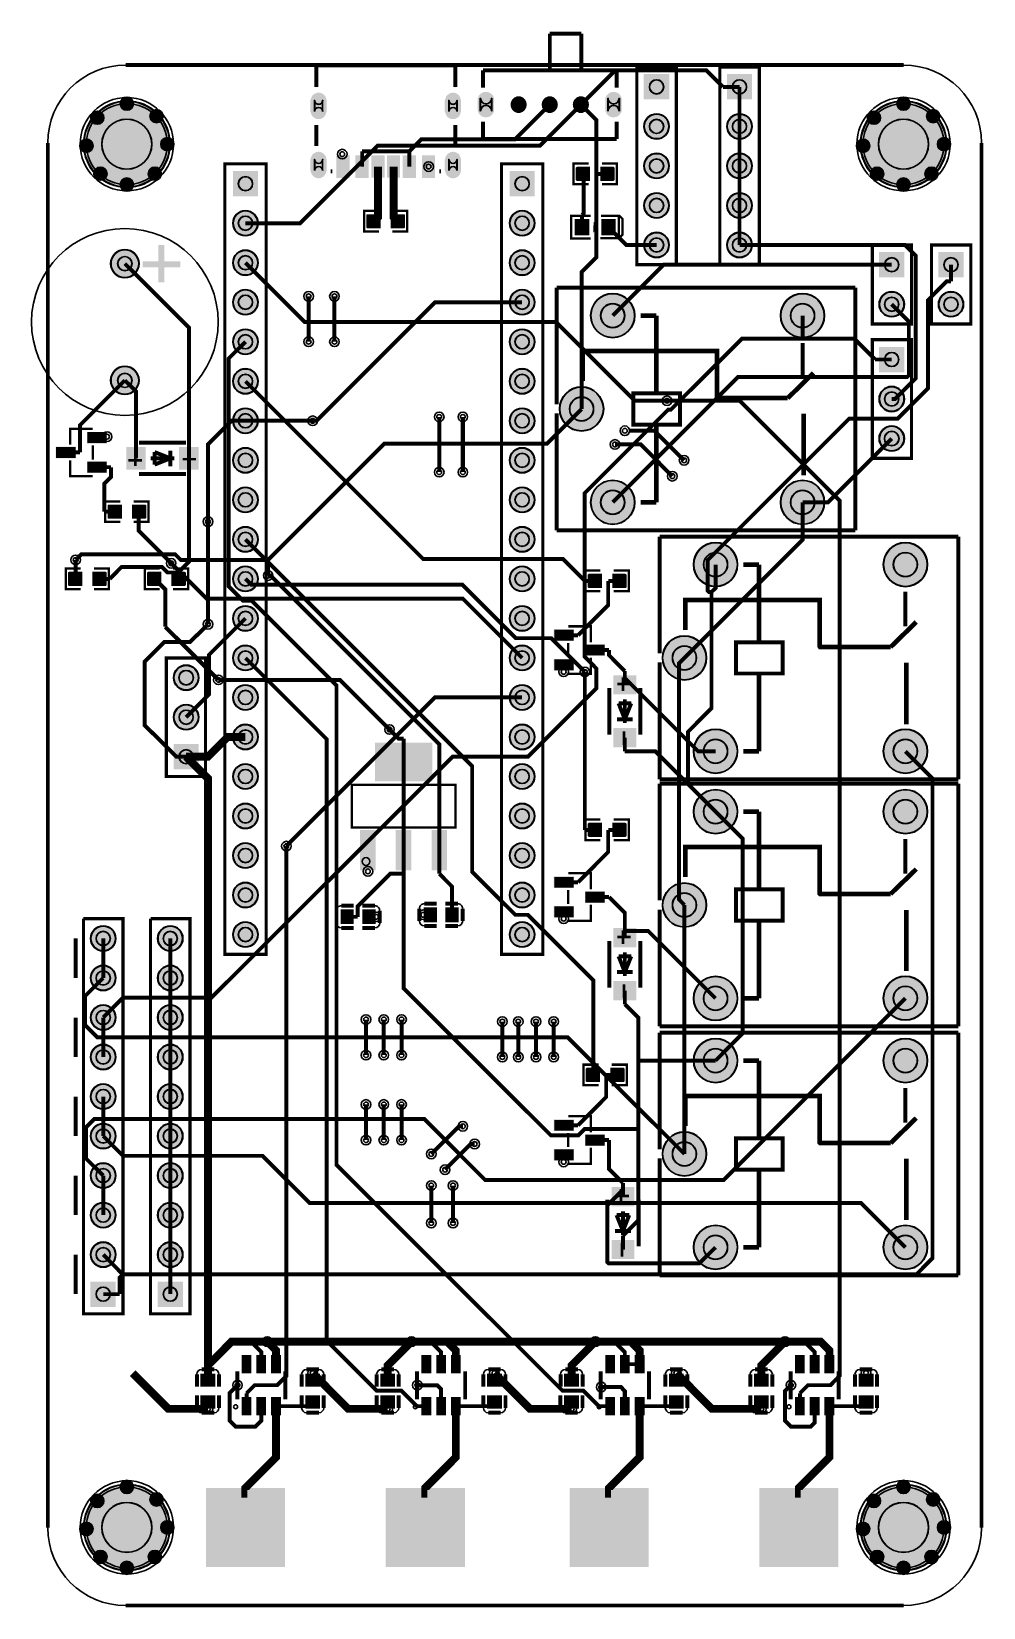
# Model space of a CAD drawing. Header units: millimetres. Extents: x -1 to 60, y -99 to 2.
import ezdxf

# ---------------------------------------------------------------- set-up
doc = ezdxf.new("R2010")
doc.units = ezdxf.units.MM
for name, color, linetype, true_color in [('BoardOutLine', 7, 'Continuous', 0xff00ff), ('BottomLayer', 7, 'Continuous', 0x0000ff), ('BottomSolderMaskLayer', 7, 'Continuous', 0xaa00ff), ('Document', 7, 'Continuous', 0xffffff), ('Hole', 7, 'Continuous', 0x222222), ('Multi-Layer', 7, 'Continuous', 0xc0c0c0), ('TopLayer', 7, 'Continuous', 0xff0000), ('TopPasteMaskLayer', 7, 'Continuous', 0x808080), ('TopSilkLayer', 7, 'Continuous', 0xffcc00), ('TopSolderMaskLayer', 7, 'Continuous', 0x800080)]:
    doc.layers.add(name, color=color, linetype=linetype, true_color=true_color)

msp = doc.modelspace()

# ---------------------------------------------------------------- hatches: boundary and pattern name
at = {"layer": 'BottomSolderMaskLayer'}
for points in [[(39.93, -0.58), (39.93, -2.21), (38.3, -2.21), (38.3, -0.58)], [(45.26, -0.58), (45.26, -2.21), (43.64, -2.21), (43.64, -0.58)], [(17.92, -2.98, -0.785398), (16.87, -2.98), (16.87, -2.26, -0.785398), (17.92, -2.26)], [(26.56, -2.98, -0.785398), (25.51, -2.98), (25.51, -2.26, -0.785398), (26.56, -2.26)], [(28.68, -2.95, -0.785398), (27.63, -2.95), (27.63, -2.13, -0.785398), (28.68, -2.13)], [(30.36, -2.01, -0.785398), (30.36, -3.07), (30.15, -3.07, -0.785398), (30.15, -2.01)], [(32.36, -2.01, -0.785398), (32.36, -3.07), (32.15, -3.07, -0.785398), (32.15, -2.01)], [(34.36, -2.01, -0.785398), (34.36, -3.07), (34.15, -3.07, -0.785398), (34.15, -2.01)], [(36.88, -2.95, -0.785398), (35.83, -2.95), (35.83, -2.13, -0.785398), (36.88, -2.13)], [(2.3, -5.08, 1), (7.86, -5.08, 1)], [(2.75, -3.38, 1), (3.61, -3.38, 1)], [(4.65, -2.48, 1), (5.51, -2.48, 1)], [(6.55, -3.28, 1), (7.41, -3.28, 1)], [(52.22, -5.08, 1), (57.77, -5.08, 1)], [(52.67, -3.38, 1), (53.52, -3.38, 1)], [(54.57, -2.48, 1), (55.42, -2.48, 1)], [(56.47, -3.28, 1), (57.32, -3.28, 1)], [(38.3, -3.94, 1), (39.93, -3.94, 1)], [(43.64, -3.94, 1), (45.26, -3.94, 1)], [(2.05, -5.18, 1), (2.91, -5.18, 1)], [(7.25, -5.08, 1), (8.11, -5.08, 1)], [(51.97, -5.18, 1), (52.82, -5.18, 1)], [(57.17, -5.08, 1), (58.02, -5.08, 1)], [(17.92, -6.78, -0.785398), (16.87, -6.78), (16.87, -6.06, -0.785398), (17.92, -6.06)], [(26.56, -6.78, -0.785398), (25.51, -6.78), (25.51, -6.06, -0.785398), (26.56, -6.06)], [(38.3, -6.48, 1), (39.93, -6.48, 1)], [(43.64, -6.48, 1), (45.26, -6.48, 1)], [(2.95, -6.98, 1), (3.81, -6.98, 1)], [(6.45, -6.98, 1), (7.31, -6.98, 1)], [(13.51, -6.81), (13.51, -8.43), (11.89, -8.43), (11.89, -6.81)], [(31.29, -6.81), (31.29, -8.43), (29.67, -8.43), (29.67, -6.81)], [(52.87, -6.98, 1), (53.72, -6.98, 1)], [(56.37, -6.98, 1), (57.22, -6.98, 1)], [(4.65, -7.68, 1), (5.51, -7.68, 1)], [(54.57, -7.68, 1), (55.42, -7.68, 1)], [(38.3, -9.02, 1), (39.93, -9.02, 1)], [(43.64, -9.02, 1), (45.26, -9.02, 1)], [(11.89, -10.16, 1), (13.51, -10.16, 1)], [(29.67, -10.16, 1), (31.29, -10.16, 1)], [(38.3, -11.56, 1), (39.93, -11.56, 1)], [(43.64, -11.56, 1), (45.26, -11.56, 1)], [(4.04, -12.76, 1), (5.87, -12.76, 1)], [(11.89, -12.7, 1), (13.51, -12.7, 1)], [(29.67, -12.7, 1), (31.29, -12.7, 1)], [(55.04, -13.64), (53.42, -13.64), (53.42, -12.01), (55.04, -12.01)], [(58.85, -13.64), (57.23, -13.64), (57.23, -12.01), (58.85, -12.01)], [(11.89, -15.24, 1), (13.51, -15.24, 1)], [(29.67, -15.24, 1), (31.29, -15.24, 1)], [(34.88, -16.1, 1), (37.72, -16.1, 1)], [(47.08, -16.1, 1), (49.92, -16.1, 1)], [(53.42, -15.37, 1), (55.04, -15.37, 1)], [(57.23, -15.37, 1), (58.85, -15.37, 1)], [(11.89, -17.78, 1), (13.51, -17.78, 1)], [(29.67, -17.78, 1), (31.29, -17.78, 1)], [(55.04, -18.11), (55.04, -19.74), (53.42, -19.74), (53.42, -18.11)], [(4.04, -20.26, 1), (5.87, -20.26, 1)], [(11.89, -20.32, 1), (13.51, -20.32, 1)], [(29.67, -20.32, 1), (31.29, -20.32, 1)], [(32.88, -22.1, 1), (35.72, -22.1, 1)], [(53.42, -21.46, 1), (55.04, -21.46, 1)], [(11.89, -22.86, 1), (13.51, -22.86, 1)], [(29.67, -22.86, 1), (31.29, -22.86, 1)], [(53.42, -24, 1), (55.04, -24, 1)], [(11.89, -25.4, 1), (13.51, -25.4, 1)], [(29.67, -25.4, 1), (31.29, -25.4, 1)], [(11.89, -27.94, 1), (13.51, -27.94, 1)], [(29.67, -27.94, 1), (31.29, -27.94, 1)], [(34.88, -28.1, 1), (37.72, -28.1, 1)], [(47.08, -28.1, 1), (49.92, -28.1, 1)], [(11.89, -30.48, 1), (13.51, -30.48, 1)], [(29.67, -30.48, 1), (31.29, -30.48, 1)], [(41.48, -32.1, 1), (44.33, -32.1, 1)], [(53.68, -32.1, 1), (56.53, -32.1, 1)], [(11.89, -33.02, 1), (13.51, -33.02, 1)], [(29.67, -33.02, 1), (31.29, -33.02, 1)], [(11.89, -35.56, 1), (13.51, -35.56, 1)], [(29.67, -35.56, 1), (31.29, -35.56, 1)], [(11.89, -38.1, 1), (13.51, -38.1, 1)], [(29.67, -38.1, 1), (31.29, -38.1, 1)], [(39.48, -38.1, 1), (42.33, -38.1, 1)], [(8.08, -39.37, 1), (9.7, -39.37, 1)], [(11.89, -40.64, 1), (13.51, -40.64, 1)], [(29.67, -40.64, 1), (31.29, -40.64, 1)], [(8.08, -41.91, 1), (9.7, -41.91, 1)], [(11.89, -43.18, 1), (13.51, -43.18, 1)], [(29.67, -43.18, 1), (31.29, -43.18, 1)], [(41.48, -44.1, 1), (44.33, -44.1, 1)], [(53.68, -44.1, 1), (56.53, -44.1, 1)], [(8.08, -45.26), (8.08, -43.64), (9.7, -43.64), (9.7, -45.26)], [(11.89, -45.72, 1), (13.51, -45.72, 1)], [(29.67, -45.72, 1), (31.29, -45.72, 1)], [(41.48, -47.98, 1), (44.33, -47.98, 1)], [(53.68, -47.98, 1), (56.53, -47.98, 1)], [(11.89, -48.26, 1), (13.51, -48.26, 1)], [(29.67, -48.26, 1), (31.29, -48.26, 1)], [(11.89, -50.8, 1), (13.51, -50.8, 1)], [(29.67, -50.8, 1), (31.29, -50.8, 1)], [(11.89, -53.34, 1), (13.51, -53.34, 1)], [(29.67, -53.34, 1), (31.29, -53.34, 1)], [(39.48, -53.98, 1), (42.33, -53.98, 1)], [(2.74, -56.13, 1), (4.37, -56.13, 1)], [(7.06, -56.13, 1), (8.69, -56.13, 1)], [(11.89, -55.88, 1), (13.51, -55.88, 1)], [(29.67, -55.88, 1), (31.29, -55.88, 1)], [(2.74, -58.67, 1), (4.37, -58.67, 1)], [(7.06, -58.67, 1), (8.69, -58.67, 1)], [(41.48, -59.98, 1), (44.33, -59.98, 1)], [(53.68, -59.97, 1), (56.53, -59.97, 1)], [(2.74, -61.21, 1), (4.37, -61.21, 1)], [(7.06, -61.21, 1), (8.69, -61.21, 1)], [(41.48, -63.98, 1), (44.33, -63.98, 1)], [(53.68, -63.98, 1), (56.53, -63.98, 1)], [(2.74, -63.75, 1), (4.37, -63.75, 1)], [(7.06, -63.75, 1), (8.69, -63.75, 1)], [(2.74, -66.29, 1), (4.37, -66.29, 1)], [(7.06, -66.29, 1), (8.69, -66.29, 1)], [(2.74, -68.83, 1), (4.37, -68.83, 1)], [(7.06, -68.83, 1), (8.69, -68.83, 1)], [(39.48, -69.98, 1), (42.33, -69.98, 1)], [(2.74, -71.37, 1), (4.37, -71.37, 1)], [(7.06, -71.37, 1), (8.69, -71.37, 1)], [(2.74, -73.91, 1), (4.37, -73.91, 1)], [(7.06, -73.91, 1), (8.69, -73.91, 1)], [(41.48, -75.98, 1), (44.33, -75.98, 1)], [(53.68, -75.98, 1), (56.53, -75.98, 1)], [(2.74, -76.45, 1), (4.37, -76.45, 1)], [(7.06, -76.45, 1), (8.69, -76.45, 1)], [(2.74, -79.81), (2.74, -78.18), (4.37, -78.18), (4.37, -79.81)], [(7.06, -79.81), (7.06, -78.18), (8.69, -78.18), (8.69, -79.81)], [(4.65, -91.38, 1), (5.51, -91.38, 1)], [(54.57, -91.38, 1), (55.42, -91.38, 1)], [(2.3, -93.98, 1), (7.86, -93.98, 1)], [(2.75, -92.28, 1), (3.61, -92.28, 1)], [(6.55, -92.18, 1), (7.41, -92.18, 1)], [(52.22, -93.98, 1), (57.77, -93.98, 1)], [(52.67, -92.28, 1), (53.52, -92.28, 1)], [(56.47, -92.18, 1), (57.32, -92.18, 1)], [(2.05, -94.08, 1), (2.91, -94.08, 1)], [(7.25, -93.98, 1), (8.11, -93.98, 1)], [(51.97, -94.08, 1), (52.82, -94.08, 1)], [(57.17, -93.98, 1), (58.02, -93.98, 1)], [(2.95, -95.88, 1), (3.81, -95.88, 1)], [(4.65, -96.58, 1), (5.51, -96.58, 1)], [(6.45, -95.88, 1), (7.31, -95.88, 1)], [(52.87, -95.88, 1), (53.72, -95.88, 1)], [(54.57, -96.58, 1), (55.42, -96.58, 1)], [(56.37, -95.88, 1), (57.22, -95.88, 1)]]:
    msp.add_hatch(color=256, dxfattribs=at).paths.add_polyline_path(points)
at = {"layer": 'Document'}
for points in [[(26.22, 0.08), (26.22, -1.38), (26.22, -1.42), (26.22, -1.42), (26.12, -1.42), (26.12, -0.02), (17.32, -0.02), (17.32, -1.42), (17.22, -1.42), (17.22, 0.08), (26.22, 0.08)], [(34.7, -10.35), (34.16, -10.35), (34.16, -10.48), (34.7, -10.48)], [(34.49, -10.68), (34.49, -10.14), (34.36, -10.14), (34.36, -10.68)], [(36.3, -10.36), (35.76, -10.36), (35.76, -10.49), (36.3, -10.49)], [(7.49, -11.56), (7.49, -13.97), (7.11, -13.97), (7.11, -11.56)], [(6.1, -12.62), (8.52, -12.62), (8.52, -13), (6.1, -13)], [(5.18, -25.49), (6.06, -25.49), (6.06, -25.32), (5.18, -25.32), (5.18, -25.33)], [(5.54, -24.9), (5.54, -25.77), (5.71, -25.77), (5.71, -24.9), (5.7, -24.9)], [(8.66, -25.41), (9.53, -25.41), (9.53, -25.24), (8.66, -25.24), (8.66, -25.25)], [(36.87, -39.35), (36.87, -40.22), (37.04, -40.22), (37.04, -39.35), (37.03, -39.35)], [(37.46, -39.7), (36.59, -39.7), (36.59, -39.87), (37.46, -39.87), (37.46, -39.86)], [(36.94, -42.82), (36.94, -43.69), (37.11, -43.69), (37.11, -42.82), (37.1, -42.82)], [(36.87, -55.6), (36.87, -56.48), (37.04, -56.48), (37.04, -55.6), (37.03, -55.6)], [(37.46, -55.96), (36.59, -55.96), (36.59, -56.13), (37.46, -56.13), (37.46, -56.12)], [(36.94, -59.08), (36.94, -59.95), (37.11, -59.95), (37.11, -59.08), (37.1, -59.08)], [(37.34, -72.59), (36.46, -72.59), (36.46, -72.76), (37.34, -72.76), (37.34, -72.75)], [(36.74, -72.24), (36.74, -73.11), (36.91, -73.11), (36.91, -72.24), (36.9, -72.24)], [(36.82, -75.71), (36.82, -76.59), (36.99, -76.59), (36.99, -75.71), (36.98, -75.71)]]:
    msp.add_hatch(color=256, dxfattribs=at).paths.add_polyline_path(points)
at = {"layer": 'Multi-Layer'}
for points in [[(39.9, -0.61), (39.9, -2.18), (38.33, -2.18), (38.33, -0.61)], [(45.24, -0.61), (45.24, -2.18), (43.66, -2.18), (43.66, -0.61)], [(17.9, -2.97, -0.785398), (16.9, -2.97), (16.9, -2.27, -0.785398), (17.9, -2.27)], [(26.54, -2.97, -0.785398), (25.54, -2.97), (25.54, -2.27, -0.785398), (26.54, -2.27)], [(28.66, -2.94, -0.785398), (27.66, -2.94), (27.66, -2.14, -0.785398), (28.66, -2.14)], [(36.86, -2.94, -0.785398), (35.86, -2.94), (35.86, -2.14, -0.785398), (36.86, -2.14)], [(2.33, -5.08, 1), (7.83, -5.08, 1)], [(2.78, -3.38, 1), (3.58, -3.38, 1)], [(4.68, -2.48, 1), (5.48, -2.48, 1)], [(6.58, -3.28, 1), (7.38, -3.28, 1)], [(30.36, -2.04, -0.785398), (30.36, -3.04), (30.16, -3.04, -0.785398), (30.16, -2.04)], [(32.36, -2.04, -0.785398), (32.36, -3.04), (32.16, -3.04, -0.785398), (32.16, -2.04)], [(34.36, -2.04, -0.785398), (34.36, -3.04), (34.16, -3.04, -0.785398), (34.16, -2.04)], [(52.24, -5.08, 1), (57.74, -5.08, 1)], [(52.69, -3.38, 1), (53.49, -3.38, 1)], [(54.59, -2.48, 1), (55.39, -2.48, 1)], [(56.49, -3.28, 1), (57.29, -3.28, 1)], [(38.33, -3.94, 1), (39.9, -3.94, 1)], [(43.66, -3.94, 1), (45.24, -3.94, 1)], [(2.08, -5.18, 1), (2.88, -5.18, 1)], [(7.28, -5.08, 1), (8.08, -5.08, 1)], [(51.99, -5.18, 1), (52.79, -5.18, 1)], [(57.19, -5.08, 1), (57.99, -5.08, 1)], [(17.9, -6.77, -0.785398), (16.9, -6.77), (16.9, -6.07, -0.785398), (17.9, -6.07)], [(26.54, -6.77, -0.785398), (25.54, -6.77), (25.54, -6.07, -0.785398), (26.54, -6.07)], [(38.33, -6.48, 1), (39.9, -6.48, 1)], [(43.66, -6.48, 1), (45.24, -6.48, 1)], [(2.98, -6.98, 1), (3.78, -6.98, 1)], [(6.48, -6.98, 1), (7.28, -6.98, 1)], [(13.49, -6.83), (13.49, -8.41), (11.91, -8.41), (11.91, -6.83)], [(31.27, -6.83), (31.27, -8.41), (29.69, -8.41), (29.69, -6.83)], [(52.89, -6.98, 1), (53.69, -6.98, 1)], [(56.39, -6.98, 1), (57.19, -6.98, 1)], [(4.68, -7.68, 1), (5.48, -7.68, 1)], [(54.59, -7.68, 1), (55.39, -7.68, 1)], [(38.33, -9.02, 1), (39.9, -9.02, 1)], [(43.66, -9.02, 1), (45.24, -9.02, 1)], [(11.91, -10.16, 1), (13.49, -10.16, 1)], [(29.69, -10.16, 1), (31.27, -10.16, 1)], [(38.33, -11.56, 1), (39.9, -11.56, 1)], [(43.66, -11.56, 1), (45.24, -11.56, 1)], [(4.06, -12.76, 1), (5.84, -12.76, 1)], [(11.91, -12.7, 1), (13.49, -12.7, 1)], [(29.69, -12.7, 1), (31.27, -12.7, 1)], [(55.02, -13.61), (53.44, -13.61), (53.44, -12.04), (55.02, -12.04)], [(58.83, -13.61), (57.25, -13.61), (57.25, -12.04), (58.83, -12.04)], [(11.91, -15.24, 1), (13.49, -15.24, 1)], [(29.69, -15.24, 1), (31.27, -15.24, 1)], [(34.91, -16.1, 1), (37.7, -16.1, 1)], [(47.11, -16.1, 1), (49.9, -16.1, 1)], [(53.44, -15.37, 1), (55.02, -15.37, 1)], [(57.25, -15.37, 1), (58.83, -15.37, 1)], [(11.91, -17.78, 1), (13.49, -17.78, 1)], [(29.69, -17.78, 1), (31.27, -17.78, 1)], [(55.02, -18.14), (55.02, -19.71), (53.44, -19.71), (53.44, -18.14)], [(4.06, -20.26, 1), (5.84, -20.26, 1)], [(11.91, -20.32, 1), (13.49, -20.32, 1)], [(29.69, -20.32, 1), (31.27, -20.32, 1)], [(32.91, -22.1, 1), (35.7, -22.1, 1)], [(53.44, -21.46, 1), (55.02, -21.46, 1)], [(11.91, -22.86, 1), (13.49, -22.86, 1)], [(29.69, -22.86, 1), (31.27, -22.86, 1)], [(53.44, -24, 1), (55.02, -24, 1)], [(11.91, -25.4, 1), (13.49, -25.4, 1)], [(29.69, -25.4, 1), (31.27, -25.4, 1)], [(11.91, -27.94, 1), (13.49, -27.94, 1)], [(29.69, -27.94, 1), (31.27, -27.94, 1)], [(34.91, -28.1, 1), (37.7, -28.1, 1)], [(47.11, -28.1, 1), (49.9, -28.1, 1)], [(11.91, -30.48, 1), (13.49, -30.48, 1)], [(29.69, -30.48, 1), (31.27, -30.48, 1)], [(41.51, -32.1, 1), (44.3, -32.1, 1)], [(53.71, -32.1, 1), (56.5, -32.1, 1)], [(11.91, -33.02, 1), (13.49, -33.02, 1)], [(29.69, -33.02, 1), (31.27, -33.02, 1)], [(11.91, -35.56, 1), (13.49, -35.56, 1)], [(29.69, -35.56, 1), (31.27, -35.56, 1)], [(11.91, -38.1, 1), (13.49, -38.1, 1)], [(29.69, -38.1, 1), (31.27, -38.1, 1)], [(39.51, -38.1, 1), (42.3, -38.1, 1)], [(8.1, -39.37, 1), (9.68, -39.37, 1)], [(11.91, -40.64, 1), (13.49, -40.64, 1)], [(29.69, -40.64, 1), (31.27, -40.64, 1)], [(8.1, -41.91, 1), (9.68, -41.91, 1)], [(11.91, -43.18, 1), (13.49, -43.18, 1)], [(29.69, -43.18, 1), (31.27, -43.18, 1)], [(41.51, -44.1, 1), (44.3, -44.1, 1)], [(53.71, -44.1, 1), (56.5, -44.1, 1)], [(8.1, -45.24), (8.1, -43.66), (9.68, -43.66), (9.68, -45.24)], [(11.91, -45.72, 1), (13.49, -45.72, 1)], [(29.69, -45.72, 1), (31.27, -45.72, 1)], [(41.51, -47.98, 1), (44.3, -47.98, 1)], [(53.71, -47.98, 1), (56.5, -47.98, 1)], [(11.91, -48.26, 1), (13.49, -48.26, 1)], [(29.69, -48.26, 1), (31.27, -48.26, 1)], [(11.91, -50.8, 1), (13.49, -50.8, 1)], [(29.69, -50.8, 1), (31.27, -50.8, 1)], [(11.91, -53.34, 1), (13.49, -53.34, 1)], [(29.69, -53.34, 1), (31.27, -53.34, 1)], [(39.51, -53.98, 1), (42.3, -53.98, 1)], [(2.77, -56.13, 1), (4.34, -56.13, 1)], [(7.09, -56.13, 1), (8.66, -56.13, 1)], [(11.91, -55.88, 1), (13.49, -55.88, 1)], [(29.69, -55.88, 1), (31.27, -55.88, 1)], [(2.77, -58.67, 1), (4.34, -58.67, 1)], [(7.09, -58.67, 1), (8.66, -58.67, 1)], [(41.51, -59.98, 1), (44.3, -59.98, 1)], [(53.71, -59.97, 1), (56.5, -59.97, 1)], [(2.77, -61.21, 1), (4.34, -61.21, 1)], [(7.09, -61.21, 1), (8.66, -61.21, 1)], [(41.51, -63.98, 1), (44.3, -63.98, 1)], [(53.71, -63.98, 1), (56.5, -63.98, 1)], [(2.77, -63.75, 1), (4.34, -63.75, 1)], [(7.09, -63.75, 1), (8.66, -63.75, 1)], [(2.77, -66.29, 1), (4.34, -66.29, 1)], [(7.09, -66.29, 1), (8.66, -66.29, 1)], [(2.77, -68.83, 1), (4.34, -68.83, 1)], [(7.09, -68.83, 1), (8.66, -68.83, 1)], [(39.51, -69.98, 1), (42.3, -69.98, 1)], [(2.77, -71.37, 1), (4.34, -71.37, 1)], [(7.09, -71.37, 1), (8.66, -71.37, 1)], [(2.77, -73.91, 1), (4.34, -73.91, 1)], [(7.09, -73.91, 1), (8.66, -73.91, 1)], [(41.51, -75.98, 1), (44.3, -75.98, 1)], [(53.71, -75.98, 1), (56.5, -75.98, 1)], [(2.77, -76.45, 1), (4.34, -76.45, 1)], [(7.09, -76.45, 1), (8.66, -76.45, 1)], [(2.77, -79.78), (2.77, -78.21), (4.34, -78.21), (4.34, -79.78)], [(7.09, -79.78), (7.09, -78.21), (8.66, -78.21), (8.66, -79.78)], [(4.68, -91.38, 1), (5.48, -91.38, 1)], [(54.59, -91.38, 1), (55.39, -91.38, 1)], [(2.33, -93.98, 1), (7.83, -93.98, 1)], [(2.78, -92.28, 1), (3.58, -92.28, 1)], [(6.58, -92.18, 1), (7.38, -92.18, 1)], [(52.24, -93.98, 1), (57.74, -93.98, 1)], [(52.69, -92.28, 1), (53.49, -92.28, 1)], [(56.49, -92.18, 1), (57.29, -92.18, 1)], [(2.08, -94.08, 1), (2.88, -94.08, 1)], [(7.28, -93.98, 1), (8.08, -93.98, 1)], [(51.99, -94.08, 1), (52.79, -94.08, 1)], [(57.19, -93.98, 1), (57.99, -93.98, 1)], [(2.98, -95.88, 1), (3.78, -95.88, 1)], [(4.68, -96.58, 1), (5.48, -96.58, 1)], [(6.48, -95.88, 1), (7.28, -95.88, 1)], [(52.89, -95.88, 1), (53.69, -95.88, 1)], [(54.59, -96.58, 1), (55.39, -96.58, 1)], [(56.39, -95.88, 1), (57.19, -95.88, 1)]]:
    msp.add_hatch(color=256, dxfattribs=at).paths.add_polyline_path(points)
at = {"layer": 'TopLayer'}
for points in [[(19.37, -7.22), (18.57, -7.22), (18.57, -5.82), (19.37, -5.82)], [(20.6, -7.22), (19.8, -7.22), (19.8, -5.82), (20.6, -5.82)], [(21.62, -7.22), (20.82, -7.22), (20.82, -5.82), (21.62, -5.82)], [(22.62, -7.22), (21.82, -7.22), (21.82, -5.82), (22.62, -5.82)], [(23.64, -7.22), (22.84, -7.22), (22.84, -5.82), (23.64, -5.82)], [(24.87, -7.22), (24.07, -7.22), (24.07, -5.82), (24.87, -5.82)], [(34.83, -6.55), (34.83, -7.42), (34.02, -7.42), (34.02, -6.55)], [(35.53, -6.55), (35.53, -7.42), (36.34, -7.42), (36.34, -6.55)], [(21.37, -9.6), (21.37, -10.47), (20.56, -10.47), (20.56, -9.6)], [(22.07, -9.6), (22.07, -10.47), (22.87, -10.47), (22.87, -9.6)], [(34.78, -9.91), (34.78, -10.91), (33.88, -10.91), (33.88, -9.91)], [(36.48, -9.91), (36.48, -10.91), (35.58, -10.91), (35.58, -9.91)], [(2.53, -23.59), (3.78, -23.59), (3.78, -24.29), (2.53, -24.29)], [(0.53, -24.54), (1.78, -24.54), (1.78, -25.24), (0.53, -25.24)], [(6.27, -25.97), (5.07, -25.97), (5.07, -24.57), (6.27, -24.57)], [(9.67, -25.97), (8.47, -25.97), (8.47, -24.57), (9.67, -24.57)], [(2.53, -25.49), (3.78, -25.49), (3.78, -26.19), (2.53, -26.19)], [(4.73, -28.27), (4.73, -29.13), (3.92, -29.13), (3.92, -28.27)], [(5.43, -28.27), (5.43, -29.13), (6.24, -29.13), (6.24, -28.27)], [(2.19, -33.45), (2.19, -32.59), (1.38, -32.59), (1.38, -33.45)], [(2.89, -33.45), (2.89, -32.59), (3.7, -32.59), (3.7, -33.45)], [(7.27, -33.45), (7.27, -32.59), (6.46, -32.59), (6.46, -33.45)], [(7.97, -33.45), (7.97, -32.59), (8.78, -32.59), (8.78, -33.45)], [(35.59, -33.58), (35.59, -32.72), (34.78, -32.72), (34.78, -33.58)], [(36.29, -33.58), (36.29, -32.72), (37.1, -32.72), (37.1, -33.58)], [(33.79, -36.99), (32.54, -36.99), (32.54, -36.29), (33.79, -36.29)], [(35.79, -37.94), (34.54, -37.94), (34.54, -37.24), (35.79, -37.24)], [(33.79, -38.89), (32.54, -38.89), (32.54, -38.19), (33.79, -38.19)], [(36.38, -40.43), (36.38, -39.23), (37.78, -39.23), (37.78, -40.43)], [(36.38, -43.83), (36.38, -42.63), (37.78, -42.63), (37.78, -43.83)], [(24.66, -46.03), (21.06, -46.03), (21.06, -43.56), (24.66, -43.56)], [(20.07, -51.7), (21.05, -51.7), (21.05, -49.23), (20.07, -49.23)], [(22.37, -51.7), (23.35, -51.7), (23.35, -49.23), (22.37, -49.23)], [(24.67, -51.7), (25.65, -51.7), (25.65, -49.23), (24.67, -49.23)], [(35.59, -49.58), (35.59, -48.72), (34.78, -48.72), (34.78, -49.58)], [(36.29, -49.58), (36.29, -48.72), (37.1, -48.72), (37.1, -49.58)], [(33.79, -52.87), (32.54, -52.87), (32.54, -52.17), (33.79, -52.17)], [(35.79, -53.82), (34.54, -53.82), (34.54, -53.12), (35.79, -53.12)], [(18.84, -54.29), (19.64, -54.29), (19.64, -55.19), (18.84, -55.19)], [(20.24, -54.29), (21.04, -54.29), (21.04, -55.19), (20.24, -55.19)], [(24.17, -54.16), (24.97, -54.16), (24.97, -55.06), (24.17, -55.06)], [(25.57, -54.16), (26.37, -54.16), (26.37, -55.06), (25.57, -55.06)], [(33.79, -54.77), (32.54, -54.77), (32.54, -54.07), (33.79, -54.07)], [(36.38, -56.69), (36.38, -55.49), (37.78, -55.49), (37.78, -56.69)], [(36.38, -60.09), (36.38, -58.89), (37.78, -58.89), (37.78, -60.09)], [(35.46, -65.33), (35.46, -64.47), (34.66, -64.47), (34.66, -65.33)], [(36.16, -65.33), (36.16, -64.47), (36.97, -64.47), (36.97, -65.33)], [(33.79, -68.49), (32.54, -68.49), (32.54, -67.79), (33.79, -67.79)], [(35.79, -69.44), (34.54, -69.44), (34.54, -68.74), (35.79, -68.74)], [(33.79, -70.39), (32.54, -70.39), (32.54, -69.69), (33.79, -69.69)], [(36.26, -73.32), (36.26, -72.12), (37.66, -72.12), (37.66, -73.32)], [(36.26, -76.72), (36.26, -75.52), (37.66, -75.52), (37.66, -76.72)], [(13.07, -82.94), (13.07, -84.04), (12.47, -84.04), (12.47, -82.94)], [(14.02, -82.94), (14.02, -84.04), (13.42, -84.04), (13.42, -82.94)], [(14.97, -82.94), (14.97, -84.04), (14.37, -84.04), (14.37, -82.94)], [(24.62, -82.94), (24.62, -84.04), (24.02, -84.04), (24.02, -82.94)], [(25.57, -82.94), (25.57, -84.04), (24.97, -84.04), (24.97, -82.94)], [(26.52, -82.94), (26.52, -84.04), (25.92, -84.04), (25.92, -82.94)], [(36.43, -82.94), (36.43, -84.04), (35.83, -84.04), (35.83, -82.94)], [(37.38, -82.94), (37.38, -84.04), (36.78, -84.04), (36.78, -82.94)], [(38.33, -82.94), (38.33, -84.04), (37.73, -84.04), (37.73, -82.94)], [(48.63, -82.94), (48.63, -84.04), (48.03, -84.04), (48.03, -82.94)], [(49.58, -82.94), (49.58, -84.04), (48.98, -84.04), (48.98, -82.94)], [(50.53, -82.94), (50.53, -84.04), (49.93, -84.04), (49.93, -82.94)], [(9.84, -84.92), (9.84, -84.12), (10.74, -84.12), (10.74, -84.92)], [(17.47, -84.12), (17.47, -84.92), (16.57, -84.92), (16.57, -84.12)], [(21.39, -84.92), (21.39, -84.12), (22.29, -84.12), (22.29, -84.92)], [(29.15, -84.12), (29.15, -84.92), (28.25, -84.92), (28.25, -84.12)], [(33.21, -84.92), (33.21, -84.12), (34.11, -84.12), (34.11, -84.92)], [(40.84, -84.12), (40.84, -84.92), (39.94, -84.92), (39.94, -84.12)], [(45.4, -84.92), (45.4, -84.12), (46.3, -84.12), (46.3, -84.92)], [(53.03, -84.12), (53.03, -84.92), (52.13, -84.92), (52.13, -84.12)], [(9.84, -86.32), (9.84, -85.52), (10.74, -85.52), (10.74, -86.32)], [(13.07, -85.64), (13.07, -86.74), (12.47, -86.74), (12.47, -85.64)], [(14.02, -85.64), (14.02, -86.74), (13.42, -86.74), (13.42, -85.64)], [(14.97, -85.64), (14.97, -86.74), (14.37, -86.74), (14.37, -85.64)], [(17.47, -85.52), (17.47, -86.32), (16.57, -86.32), (16.57, -85.52)], [(21.39, -86.32), (21.39, -85.52), (22.29, -85.52), (22.29, -86.32)], [(24.62, -85.64), (24.62, -86.74), (24.02, -86.74), (24.02, -85.64)], [(25.57, -85.64), (25.57, -86.74), (24.97, -86.74), (24.97, -85.64)], [(26.52, -85.64), (26.52, -86.74), (25.92, -86.74), (25.92, -85.64)], [(29.15, -85.52), (29.15, -86.32), (28.25, -86.32), (28.25, -85.52)], [(33.21, -86.32), (33.21, -85.52), (34.11, -85.52), (34.11, -86.32)], [(36.43, -85.64), (36.43, -86.74), (35.83, -86.74), (35.83, -85.64)], [(37.38, -85.64), (37.38, -86.74), (36.78, -86.74), (36.78, -85.64)], [(38.33, -85.64), (38.33, -86.74), (37.73, -86.74), (37.73, -85.64)], [(40.84, -85.52), (40.84, -86.32), (39.94, -86.32), (39.94, -85.52)], [(45.4, -86.32), (45.4, -85.52), (46.3, -85.52), (46.3, -86.32)], [(48.63, -85.64), (48.63, -86.74), (48.03, -86.74), (48.03, -85.64)], [(49.58, -85.64), (49.58, -86.74), (48.98, -86.74), (48.98, -85.64)], [(50.53, -85.64), (50.53, -86.74), (49.93, -86.74), (49.93, -85.64)], [(53.03, -85.52), (53.03, -86.32), (52.13, -86.32), (52.13, -85.52)], [(10.16, -91.44), (10.16, -96.52), (15.24, -96.52), (15.24, -91.44)], [(21.72, -91.44), (21.72, -96.52), (26.8, -96.52), (26.8, -91.44)], [(33.53, -91.44), (33.53, -96.52), (38.61, -96.52), (38.61, -91.44)], [(45.72, -91.44), (45.72, -96.52), (50.8, -96.52), (50.8, -91.44)]]:
    msp.add_hatch(color=256, dxfattribs=at).paths.add_polyline_path(points)
at = {"layer": 'TopPasteMaskLayer'}
for points in [[(17.41, -3.47), (17.43, -3.47), (17.46, -3.47), (17.48, -3.46), (17.51, -3.46), (17.53, -3.45), (17.56, -3.45), (17.58, -3.44), (17.6, -3.43), (17.63, -3.42), (17.65, -3.4), (17.67, -3.39), (17.69, -3.38), (17.71, -3.36), (17.73, -3.35), (17.75, -3.33), (17.76, -3.31), (17.78, -3.29), (17.8, -3.27), (17.81, -3.25), (17.82, -3.23), (17.84, -3.21), (17.85, -3.19), (17.86, -3.17), (17.87, -3.14), (17.87, -3.12), (17.88, -3.09), (17.89, -3.07), (17.89, -3.05), (17.89, -3.02), (17.9, -3), (17.9, -2.97), (17.9, -2.27), (17.9, -2.25), (17.89, -2.22), (17.89, -2.2), (17.89, -2.17), (17.88, -2.15), (17.87, -2.12), (17.87, -2.1), (17.86, -2.08), (17.85, -2.05), (17.84, -2.03), (17.82, -2.01), (17.81, -1.99), (17.8, -1.97), (17.78, -1.95), (17.76, -1.93), (17.75, -1.91), (17.73, -1.9), (17.71, -1.88), (17.69, -1.87), (17.67, -1.85), (17.65, -1.84), (17.63, -1.83), (17.6, -1.82), (17.58, -1.81), (17.56, -1.8), (17.53, -1.79), (17.51, -1.78), (17.48, -1.78), (17.46, -1.77), (17.43, -1.77), (17.41, -1.77), (17.38, -1.77), (17.36, -1.77), (17.33, -1.77), (17.31, -1.78), (17.29, -1.78), (17.26, -1.79), (17.24, -1.8), (17.21, -1.81), (17.19, -1.82), (17.17, -1.83), (17.15, -1.84), (17.13, -1.85), (17.11, -1.87), (17.09, -1.88), (17.07, -1.9), (17.05, -1.91), (17.03, -1.93), (17.01, -1.95), (17, -1.97), (16.98, -1.99), (16.97, -2.01), (16.96, -2.03), (16.95, -2.05), (16.94, -2.08), (16.93, -2.1), (16.92, -2.12), (16.91, -2.15), (16.91, -2.17), (16.9, -2.2), (16.9, -2.22), (16.9, -2.25), (16.9, -2.27), (16.9, -2.97), (16.9, -3), (16.9, -3.02), (16.9, -3.05), (16.91, -3.07), (16.91, -3.09), (16.92, -3.12), (16.93, -3.14), (16.94, -3.17), (16.95, -3.19), (16.96, -3.21), (16.97, -3.23), (16.98, -3.25), (17, -3.27), (17.01, -3.29), (17.03, -3.31), (17.05, -3.33), (17.07, -3.35), (17.09, -3.36), (17.11, -3.38), (17.13, -3.39), (17.15, -3.4), (17.17, -3.42), (17.19, -3.43), (17.21, -3.44), (17.24, -3.45), (17.26, -3.45), (17.29, -3.46), (17.31, -3.46), (17.33, -3.47), (17.36, -3.47), (17.38, -3.47)], [(26.05, -3.47), (26.07, -3.47), (26.1, -3.47), (26.12, -3.46), (26.15, -3.46), (26.17, -3.45), (26.2, -3.45), (26.22, -3.44), (26.24, -3.43), (26.27, -3.42), (26.29, -3.4), (26.31, -3.39), (26.33, -3.38), (26.35, -3.36), (26.37, -3.35), (26.39, -3.33), (26.4, -3.31), (26.42, -3.29), (26.44, -3.27), (26.45, -3.25), (26.46, -3.23), (26.48, -3.21), (26.49, -3.19), (26.5, -3.17), (26.51, -3.14), (26.51, -3.12), (26.52, -3.09), (26.53, -3.07), (26.53, -3.05), (26.53, -3.02), (26.54, -3), (26.54, -2.97), (26.54, -2.27), (26.54, -2.25), (26.53, -2.22), (26.53, -2.2), (26.53, -2.17), (26.52, -2.15), (26.51, -2.12), (26.51, -2.1), (26.5, -2.08), (26.49, -2.05), (26.48, -2.03), (26.46, -2.01), (26.45, -1.99), (26.44, -1.97), (26.42, -1.95), (26.4, -1.93), (26.39, -1.91), (26.37, -1.9), (26.35, -1.88), (26.33, -1.87), (26.31, -1.85), (26.29, -1.84), (26.27, -1.83), (26.24, -1.82), (26.22, -1.81), (26.2, -1.8), (26.17, -1.79), (26.15, -1.78), (26.12, -1.78), (26.1, -1.77), (26.07, -1.77), (26.05, -1.77), (26.02, -1.77), (26, -1.77), (25.97, -1.77), (25.95, -1.78), (25.93, -1.78), (25.9, -1.79), (25.88, -1.8), (25.85, -1.81), (25.83, -1.82), (25.81, -1.83), (25.79, -1.84), (25.77, -1.85), (25.75, -1.87), (25.73, -1.88), (25.71, -1.9), (25.69, -1.91), (25.67, -1.93), (25.65, -1.95), (25.64, -1.97), (25.62, -1.99), (25.61, -2.01), (25.6, -2.03), (25.59, -2.05), (25.58, -2.08), (25.57, -2.1), (25.56, -2.12), (25.55, -2.15), (25.55, -2.17), (25.54, -2.2), (25.54, -2.22), (25.54, -2.25), (25.54, -2.27), (25.54, -2.97), (25.54, -3), (25.54, -3.02), (25.54, -3.05), (25.55, -3.07), (25.55, -3.09), (25.56, -3.12), (25.57, -3.14), (25.58, -3.17), (25.59, -3.19), (25.6, -3.21), (25.61, -3.23), (25.62, -3.25), (25.64, -3.27), (25.65, -3.29), (25.67, -3.31), (25.69, -3.33), (25.71, -3.35), (25.73, -3.36), (25.75, -3.38), (25.77, -3.39), (25.79, -3.4), (25.81, -3.42), (25.83, -3.43), (25.85, -3.44), (25.88, -3.45), (25.9, -3.45), (25.93, -3.46), (25.95, -3.46), (25.97, -3.47), (26, -3.47), (26.02, -3.47)], [(17.36, -7.27), (17.38, -7.27), (17.41, -7.27), (17.43, -7.27), (17.46, -7.27), (17.48, -7.26), (17.51, -7.26), (17.53, -7.25), (17.56, -7.25), (17.58, -7.24), (17.6, -7.23), (17.63, -7.22), (17.65, -7.2), (17.67, -7.19), (17.69, -7.18), (17.71, -7.16), (17.73, -7.15), (17.75, -7.13), (17.76, -7.11), (17.78, -7.09), (17.8, -7.07), (17.81, -7.05), (17.82, -7.03), (17.84, -7.01), (17.85, -6.99), (17.86, -6.97), (17.87, -6.94), (17.87, -6.92), (17.88, -6.89), (17.89, -6.87), (17.89, -6.85), (17.89, -6.82), (17.9, -6.8), (17.9, -6.77), (17.9, -6.07), (17.9, -6.05), (17.89, -6.02), (17.89, -6), (17.89, -5.97), (17.88, -5.95), (17.87, -5.92), (17.87, -5.9), (17.86, -5.88), (17.85, -5.85), (17.84, -5.83), (17.82, -5.81), (17.81, -5.79), (17.8, -5.77), (17.78, -5.75), (17.76, -5.73), (17.75, -5.71), (17.73, -5.7), (17.71, -5.68), (17.69, -5.67), (17.67, -5.65), (17.65, -5.64), (17.63, -5.63), (17.6, -5.62), (17.58, -5.61), (17.56, -5.6), (17.53, -5.59), (17.51, -5.58), (17.48, -5.58), (17.46, -5.58), (17.43, -5.57), (17.41, -5.57), (17.38, -5.57), (17.36, -5.57), (17.33, -5.58), (17.31, -5.58), (17.29, -5.58), (17.26, -5.59), (17.24, -5.6), (17.21, -5.61), (17.19, -5.62), (17.17, -5.63), (17.15, -5.64), (17.13, -5.65), (17.11, -5.67), (17.09, -5.68), (17.07, -5.7), (17.05, -5.71), (17.03, -5.73), (17.01, -5.75), (17, -5.77), (16.98, -5.79), (16.97, -5.81), (16.96, -5.83), (16.95, -5.85), (16.94, -5.88), (16.93, -5.9), (16.92, -5.92), (16.91, -5.95), (16.91, -5.97), (16.9, -6), (16.9, -6.02), (16.9, -6.05), (16.9, -6.07), (16.9, -6.77), (16.9, -6.8), (16.9, -6.82), (16.9, -6.85), (16.91, -6.87), (16.91, -6.89), (16.92, -6.92), (16.93, -6.94), (16.94, -6.97), (16.95, -6.99), (16.96, -7.01), (16.97, -7.03), (16.98, -7.05), (17, -7.07), (17.01, -7.09), (17.03, -7.11), (17.05, -7.13), (17.07, -7.15), (17.09, -7.16), (17.11, -7.18), (17.13, -7.19), (17.15, -7.2), (17.17, -7.22), (17.19, -7.23), (17.21, -7.24), (17.24, -7.25), (17.26, -7.25), (17.29, -7.26), (17.31, -7.26), (17.33, -7.27)], [(18.57, -5.82), (18.57, -7.22), (19.37, -7.22), (19.37, -5.82)], [(20.6, -7.22), (20.6, -5.82), (19.8, -5.82), (19.8, -7.22)], [(20.82, -5.82), (20.82, -7.22), (21.62, -7.22), (21.62, -5.82)], [(21.82, -5.82), (21.82, -7.22), (22.62, -7.22), (22.62, -5.82)], [(22.84, -5.82), (22.84, -7.22), (23.64, -7.22), (23.64, -5.82)], [(24.87, -7.22), (24.87, -5.82), (24.07, -5.82), (24.07, -7.22)], [(26.05, -7.27), (26.07, -7.27), (26.1, -7.27), (26.12, -7.26), (26.15, -7.26), (26.17, -7.25), (26.2, -7.25), (26.22, -7.24), (26.24, -7.23), (26.27, -7.22), (26.29, -7.2), (26.31, -7.19), (26.33, -7.18), (26.35, -7.16), (26.37, -7.15), (26.39, -7.13), (26.4, -7.11), (26.42, -7.09), (26.44, -7.07), (26.45, -7.05), (26.46, -7.03), (26.48, -7.01), (26.49, -6.99), (26.5, -6.97), (26.51, -6.94), (26.51, -6.92), (26.52, -6.89), (26.53, -6.87), (26.53, -6.85), (26.53, -6.82), (26.54, -6.8), (26.54, -6.77), (26.54, -6.07), (26.54, -6.05), (26.53, -6.02), (26.53, -6), (26.53, -5.97), (26.52, -5.95), (26.51, -5.92), (26.51, -5.9), (26.5, -5.88), (26.49, -5.85), (26.48, -5.83), (26.46, -5.81), (26.45, -5.79), (26.44, -5.77), (26.42, -5.75), (26.4, -5.73), (26.39, -5.71), (26.37, -5.7), (26.35, -5.68), (26.33, -5.67), (26.31, -5.65), (26.29, -5.64), (26.27, -5.63), (26.24, -5.62), (26.22, -5.61), (26.2, -5.6), (26.17, -5.59), (26.15, -5.58), (26.12, -5.58), (26.1, -5.58), (26.07, -5.57), (26.05, -5.57), (26.02, -5.57), (26, -5.57), (25.97, -5.58), (25.95, -5.58), (25.93, -5.58), (25.9, -5.59), (25.88, -5.6), (25.85, -5.61), (25.83, -5.62), (25.81, -5.63), (25.79, -5.64), (25.77, -5.65), (25.75, -5.67), (25.73, -5.68), (25.71, -5.7), (25.69, -5.71), (25.67, -5.73), (25.65, -5.75), (25.64, -5.77), (25.62, -5.79), (25.61, -5.81), (25.6, -5.83), (25.59, -5.85), (25.58, -5.88), (25.57, -5.9), (25.56, -5.92), (25.55, -5.95), (25.55, -5.97), (25.54, -6), (25.54, -6.02), (25.54, -6.05), (25.54, -6.07), (25.54, -6.77), (25.54, -6.8), (25.54, -6.82), (25.54, -6.85), (25.55, -6.87), (25.55, -6.89), (25.56, -6.92), (25.57, -6.94), (25.58, -6.97), (25.59, -6.99), (25.6, -7.01), (25.61, -7.03), (25.62, -7.05), (25.64, -7.07), (25.65, -7.09), (25.67, -7.11), (25.69, -7.13), (25.71, -7.15), (25.73, -7.16), (25.75, -7.18), (25.77, -7.19), (25.79, -7.2), (25.81, -7.22), (25.83, -7.23), (25.85, -7.24), (25.88, -7.25), (25.9, -7.25), (25.93, -7.26), (25.95, -7.26), (25.97, -7.27), (26, -7.27), (26.02, -7.27)], [(33.98, -7.44), (34.78, -7.44), (34.83, -7.39), (34.83, -7.16), (34.46, -7.16), (34.46, -6.83), (34.83, -6.83), (34.83, -6.59), (34.78, -6.54), (33.98, -6.54), (33.93, -6.59), (33.93, -7.39)], [(36.37, -6.54), (35.57, -6.54), (35.52, -6.59), (35.52, -6.81), (35.89, -6.81), (35.89, -7.14), (35.52, -7.14), (35.52, -7.39), (35.57, -7.44), (36.37, -7.44), (36.42, -7.39), (36.42, -6.59)], [(20.52, -10.48), (21.32, -10.48), (21.37, -10.43), (21.37, -10.21), (21, -10.21), (21, -9.88), (21.37, -9.88), (21.37, -9.63), (21.32, -9.58), (20.52, -9.58), (20.47, -9.63), (20.47, -10.43)], [(22.91, -9.58), (22.11, -9.58), (22.06, -9.63), (22.06, -9.86), (22.43, -9.86), (22.43, -10.19), (22.06, -10.19), (22.06, -10.43), (22.11, -10.48), (22.91, -10.48), (22.96, -10.43), (22.96, -9.63)], [(34.78, -9.91), (34.78, -10.91), (33.88, -10.91), (33.88, -9.91)], [(36.48, -9.91), (36.48, -10.91), (35.58, -10.91), (35.58, -9.91)], [(2.53, -23.59), (3.78, -23.59), (3.78, -24.29), (2.53, -24.29)], [(0.53, -24.54), (1.78, -24.54), (1.78, -25.24), (0.53, -25.24)], [(6.27, -25.97), (5.07, -25.97), (5.07, -24.57), (6.27, -24.57)], [(9.67, -25.97), (8.47, -25.97), (8.47, -24.57), (9.67, -24.57)], [(2.53, -25.49), (3.78, -25.49), (3.78, -26.19), (2.53, -26.19)], [(3.88, -29.15), (4.68, -29.15), (4.74, -29.1), (4.74, -28.87), (4.36, -28.87), (4.36, -28.54), (4.74, -28.54), (4.74, -28.3), (4.68, -28.25), (3.88, -28.25), (3.84, -28.3), (3.84, -29.1)], [(6.28, -28.25), (5.48, -28.25), (5.43, -28.3), (5.43, -28.53), (5.8, -28.53), (5.8, -28.86), (5.43, -28.86), (5.43, -29.1), (5.48, -29.15), (6.28, -29.15), (6.33, -29.1), (6.33, -28.3)], [(1.34, -33.47), (2.14, -33.47), (2.19, -33.42), (2.19, -33.19), (1.82, -33.19), (1.82, -32.86), (2.19, -32.86), (2.19, -32.62), (2.14, -32.57), (1.34, -32.57), (1.29, -32.62), (1.29, -33.42)], [(3.74, -32.57), (2.94, -32.57), (2.89, -32.62), (2.89, -32.85), (3.26, -32.85), (3.26, -33.18), (2.89, -33.18), (2.89, -33.42), (2.94, -33.47), (3.74, -33.47), (3.79, -33.42), (3.79, -32.62)], [(6.42, -33.47), (7.22, -33.47), (7.28, -33.42), (7.28, -33.19), (6.91, -33.19), (6.91, -32.86), (7.28, -32.86), (7.28, -32.62), (7.22, -32.57), (6.42, -32.57), (6.38, -32.62), (6.38, -33.42)], [(8.82, -32.57), (8.02, -32.57), (7.97, -32.62), (7.97, -32.85), (8.34, -32.85), (8.34, -33.18), (7.97, -33.18), (7.97, -33.42), (8.02, -33.47), (8.82, -33.47), (8.87, -33.42), (8.87, -32.62)], [(34.75, -33.6), (35.55, -33.6), (35.6, -33.55), (35.6, -33.32), (35.23, -33.32), (35.23, -32.99), (35.6, -32.99), (35.6, -32.75), (35.55, -32.7), (34.75, -32.7), (34.7, -32.75), (34.7, -33.55)], [(37.14, -32.7), (36.34, -32.7), (36.29, -32.75), (36.29, -32.98), (36.66, -32.98), (36.66, -33.31), (36.29, -33.31), (36.29, -33.55), (36.34, -33.6), (37.14, -33.6), (37.19, -33.55), (37.19, -32.75)], [(33.79, -36.99), (32.54, -36.99), (32.54, -36.29), (33.79, -36.29)], [(35.79, -37.94), (34.54, -37.94), (34.54, -37.24), (35.79, -37.24)], [(33.79, -38.89), (32.54, -38.89), (32.54, -38.19), (33.79, -38.19)], [(36.38, -40.43), (36.38, -39.23), (37.78, -39.23), (37.78, -40.43)], [(36.38, -43.83), (36.38, -42.63), (37.78, -42.63), (37.78, -43.83)], [(24.66, -46.03), (21.06, -46.03), (21.06, -43.56), (24.66, -43.56)], [(20.07, -51.7), (21.05, -51.7), (21.05, -49.23), (20.07, -49.23)], [(22.37, -51.7), (23.35, -51.7), (23.35, -49.23), (22.37, -49.23)], [(24.67, -51.7), (25.65, -51.7), (25.65, -49.23), (24.67, -49.23)], [(34.75, -49.6), (35.55, -49.6), (35.6, -49.55), (35.6, -49.32), (35.23, -49.32), (35.23, -48.99), (35.6, -48.99), (35.6, -48.75), (35.55, -48.7), (34.75, -48.7), (34.7, -48.75), (34.7, -49.55)], [(37.14, -48.7), (36.34, -48.7), (36.29, -48.75), (36.29, -48.98), (36.66, -48.98), (36.66, -49.31), (36.29, -49.31), (36.29, -49.55), (36.34, -49.6), (37.14, -49.6), (37.19, -49.55), (37.19, -48.75)], [(33.79, -52.87), (32.54, -52.87), (32.54, -52.17), (33.79, -52.17)], [(35.79, -53.82), (34.54, -53.82), (34.54, -53.12), (35.79, -53.12)], [(18.84, -54.29), (19.64, -54.29), (19.64, -55.19), (18.84, -55.19)], [(20.24, -54.29), (21.04, -54.29), (21.04, -55.19), (20.24, -55.19)], [(24.17, -54.16), (24.97, -54.16), (24.97, -55.06), (24.17, -55.06)], [(25.57, -54.16), (26.37, -54.16), (26.37, -55.06), (25.57, -55.06)], [(33.79, -54.77), (32.54, -54.77), (32.54, -54.07), (33.79, -54.07)], [(36.38, -56.69), (36.38, -55.49), (37.78, -55.49), (37.78, -56.69)], [(36.38, -60.09), (36.38, -58.89), (37.78, -58.89), (37.78, -60.09)], [(34.62, -65.35), (35.42, -65.35), (35.47, -65.3), (35.47, -65.07), (35.1, -65.07), (35.1, -64.74), (35.47, -64.74), (35.47, -64.5), (35.42, -64.45), (34.62, -64.45), (34.57, -64.5), (34.57, -65.3)], [(37.01, -64.45), (36.21, -64.45), (36.16, -64.5), (36.16, -64.73), (36.53, -64.73), (36.53, -65.06), (36.16, -65.06), (36.16, -65.3), (36.21, -65.35), (37.01, -65.35), (37.06, -65.3), (37.06, -64.5)], [(33.79, -68.49), (32.54, -68.49), (32.54, -67.79), (33.79, -67.79)], [(35.79, -69.44), (34.54, -69.44), (34.54, -68.74), (35.79, -68.74)], [(33.79, -70.39), (32.54, -70.39), (32.54, -69.69), (33.79, -69.69)], [(36.26, -73.32), (36.26, -72.12), (37.66, -72.12), (37.66, -73.32)], [(36.26, -76.72), (36.26, -75.52), (37.66, -75.52), (37.66, -76.72)], [(13.07, -82.94), (13.07, -84.04), (12.47, -84.04), (12.47, -82.94)], [(14.02, -82.94), (14.02, -84.04), (13.42, -84.04), (13.42, -82.94)], [(14.97, -82.94), (14.97, -84.04), (14.37, -84.04), (14.37, -82.94)], [(24.62, -82.94), (24.62, -84.04), (24.02, -84.04), (24.02, -82.94)], [(25.57, -82.94), (25.57, -84.04), (24.97, -84.04), (24.97, -82.94)], [(26.52, -82.94), (26.52, -84.04), (25.92, -84.04), (25.92, -82.94)], [(36.43, -82.94), (36.43, -84.04), (35.83, -84.04), (35.83, -82.94)], [(37.38, -82.94), (37.38, -84.04), (36.78, -84.04), (36.78, -82.94)], [(38.33, -82.94), (38.33, -84.04), (37.73, -84.04), (37.73, -82.94)], [(48.63, -82.94), (48.63, -84.04), (48.03, -84.04), (48.03, -82.94)], [(49.58, -82.94), (49.58, -84.04), (48.98, -84.04), (48.98, -82.94)], [(50.53, -82.94), (50.53, -84.04), (49.93, -84.04), (49.93, -82.94)], [(9.84, -84.92), (9.84, -84.12), (10.74, -84.12), (10.74, -84.92)], [(17.47, -84.12), (17.47, -84.92), (16.57, -84.92), (16.57, -84.12)], [(21.39, -84.92), (21.39, -84.12), (22.29, -84.12), (22.29, -84.92)], [(29.15, -84.12), (29.15, -84.92), (28.25, -84.92), (28.25, -84.12)], [(33.21, -84.92), (33.21, -84.12), (34.11, -84.12), (34.11, -84.92)], [(40.84, -84.12), (40.84, -84.92), (39.94, -84.92), (39.94, -84.12)], [(45.4, -84.92), (45.4, -84.12), (46.3, -84.12), (46.3, -84.92)], [(53.03, -84.12), (53.03, -84.92), (52.13, -84.92), (52.13, -84.12)], [(9.84, -86.32), (9.84, -85.52), (10.74, -85.52), (10.74, -86.32)], [(13.07, -85.64), (13.07, -86.74), (12.47, -86.74), (12.47, -85.64)], [(14.02, -85.64), (14.02, -86.74), (13.42, -86.74), (13.42, -85.64)], [(14.97, -85.64), (14.97, -86.74), (14.37, -86.74), (14.37, -85.64)], [(17.47, -85.52), (17.47, -86.32), (16.57, -86.32), (16.57, -85.52)], [(21.39, -86.32), (21.39, -85.52), (22.29, -85.52), (22.29, -86.32)], [(24.62, -85.64), (24.62, -86.74), (24.02, -86.74), (24.02, -85.64)], [(25.57, -85.64), (25.57, -86.74), (24.97, -86.74), (24.97, -85.64)], [(26.52, -85.64), (26.52, -86.74), (25.92, -86.74), (25.92, -85.64)], [(29.15, -85.52), (29.15, -86.32), (28.25, -86.32), (28.25, -85.52)], [(33.21, -86.32), (33.21, -85.52), (34.11, -85.52), (34.11, -86.32)], [(36.43, -85.64), (36.43, -86.74), (35.83, -86.74), (35.83, -85.64)], [(37.38, -85.64), (37.38, -86.74), (36.78, -86.74), (36.78, -85.64)], [(38.33, -85.64), (38.33, -86.74), (37.73, -86.74), (37.73, -85.64)], [(40.84, -85.52), (40.84, -86.32), (39.94, -86.32), (39.94, -85.52)], [(45.4, -86.32), (45.4, -85.52), (46.3, -85.52), (46.3, -86.32)], [(48.63, -85.64), (48.63, -86.74), (48.03, -86.74), (48.03, -85.64)], [(49.58, -85.64), (49.58, -86.74), (48.98, -86.74), (48.98, -85.64)], [(50.53, -85.64), (50.53, -86.74), (49.93, -86.74), (49.93, -85.64)], [(53.03, -85.52), (53.03, -86.32), (52.13, -86.32), (52.13, -85.52)]]:
    msp.add_hatch(color=256, dxfattribs=at).paths.add_polyline_path(points)
at = {"layer": 'TopSilkLayer'}
msp.add_hatch(color=256, dxfattribs=at).paths.add_polyline_path([(35.07, -10.05), (35.06, -10.77), (35.32, -10.41)])
at = {"layer": 'TopSolderMaskLayer'}
for points in [[(39.93, -0.58), (39.93, -2.21), (38.3, -2.21), (38.3, -0.58)], [(45.26, -0.58), (45.26, -2.21), (43.64, -2.21), (43.64, -0.58)], [(17.92, -2.98, -0.785398), (16.87, -2.98), (16.87, -2.26, -0.785398), (17.92, -2.26)], [(26.56, -2.98, -0.785398), (25.51, -2.98), (25.51, -2.26, -0.785398), (26.56, -2.26)], [(28.68, -2.95, -0.785398), (27.63, -2.95), (27.63, -2.13, -0.785398), (28.68, -2.13)], [(30.36, -2.01, -0.785398), (30.36, -3.07), (30.15, -3.07, -0.785398), (30.15, -2.01)], [(32.36, -2.01, -0.785398), (32.36, -3.07), (32.15, -3.07, -0.785398), (32.15, -2.01)], [(34.36, -2.01, -0.785398), (34.36, -3.07), (34.15, -3.07, -0.785398), (34.15, -2.01)], [(36.88, -2.95, -0.785398), (35.83, -2.95), (35.83, -2.13, -0.785398), (36.88, -2.13)], [(2.3, -5.08, 1), (7.86, -5.08, 1)], [(2.75, -3.38, 1), (3.61, -3.38, 1)], [(4.65, -2.48, 1), (5.51, -2.48, 1)], [(6.55, -3.28, 1), (7.41, -3.28, 1)], [(52.22, -5.08, 1), (57.77, -5.08, 1)], [(52.67, -3.38, 1), (53.52, -3.38, 1)], [(54.57, -2.48, 1), (55.42, -2.48, 1)], [(56.47, -3.28, 1), (57.32, -3.28, 1)], [(38.3, -3.94, 1), (39.93, -3.94, 1)], [(43.64, -3.94, 1), (45.26, -3.94, 1)], [(2.05, -5.18, 1), (2.91, -5.18, 1)], [(7.25, -5.08, 1), (8.11, -5.08, 1)], [(51.97, -5.18, 1), (52.82, -5.18, 1)], [(57.17, -5.08, 1), (58.02, -5.08, 1)], [(17.92, -6.78, -0.785398), (16.87, -6.78), (16.87, -6.06, -0.785398), (17.92, -6.06)], [(19.39, -7.25), (18.54, -7.25), (18.54, -5.8), (19.39, -5.8)], [(20.62, -7.25), (19.77, -7.25), (19.77, -5.8), (20.62, -5.8)], [(21.64, -7.24), (20.79, -7.24), (20.79, -5.79), (21.64, -5.79)], [(22.64, -7.24), (21.79, -7.24), (21.79, -5.79), (22.64, -5.79)], [(23.66, -7.25), (22.81, -7.25), (22.81, -5.8), (23.66, -5.8)], [(24.89, -7.25), (24.04, -7.25), (24.04, -5.8), (24.89, -5.8)], [(26.56, -6.78, -0.785398), (25.51, -6.78), (25.51, -6.06, -0.785398), (26.56, -6.06)], [(38.3, -6.48, 1), (39.93, -6.48, 1)], [(43.64, -6.48, 1), (45.26, -6.48, 1)], [(2.95, -6.98, 1), (3.81, -6.98, 1)], [(6.45, -6.98, 1), (7.31, -6.98, 1)], [(13.51, -6.81), (13.51, -8.43), (11.89, -8.43), (11.89, -6.81)], [(31.29, -6.81), (31.29, -8.43), (29.67, -8.43), (29.67, -6.81)], [(34.85, -6.53), (34.85, -7.44), (34, -7.44), (34, -6.53)], [(35.5, -6.53), (35.5, -7.44), (36.36, -7.44), (36.36, -6.53)], [(52.87, -6.98, 1), (53.72, -6.98, 1)], [(56.37, -6.98, 1), (57.22, -6.98, 1)], [(4.65, -7.68, 1), (5.51, -7.68, 1)], [(54.57, -7.68, 1), (55.42, -7.68, 1)], [(38.3, -9.02, 1), (39.93, -9.02, 1)], [(43.64, -9.02, 1), (45.26, -9.02, 1)], [(11.89, -10.16, 1), (13.51, -10.16, 1)], [(21.39, -9.58), (21.39, -10.49), (20.54, -10.49), (20.54, -9.58)], [(22.04, -9.58), (22.04, -10.49), (22.9, -10.49), (22.9, -9.58)], [(29.67, -10.16, 1), (31.29, -10.16, 1)], [(34.8, -9.89), (34.8, -10.94), (33.86, -10.94), (33.86, -9.89)], [(36.5, -9.89), (36.5, -10.94), (35.56, -10.94), (35.56, -9.89)], [(38.3, -11.56, 1), (39.93, -11.56, 1)], [(43.64, -11.56, 1), (45.26, -11.56, 1)], [(4.04, -12.76, 1), (5.87, -12.76, 1)], [(11.89, -12.7, 1), (13.51, -12.7, 1)], [(29.67, -12.7, 1), (31.29, -12.7, 1)], [(55.04, -13.64), (53.42, -13.64), (53.42, -12.01), (55.04, -12.01)], [(58.85, -13.64), (57.23, -13.64), (57.23, -12.01), (58.85, -12.01)], [(11.89, -15.24, 1), (13.51, -15.24, 1)], [(29.67, -15.24, 1), (31.29, -15.24, 1)], [(34.88, -16.1, 1), (37.72, -16.1, 1)], [(47.08, -16.1, 1), (49.92, -16.1, 1)], [(53.42, -15.37, 1), (55.04, -15.37, 1)], [(57.23, -15.37, 1), (58.85, -15.37, 1)], [(11.89, -17.78, 1), (13.51, -17.78, 1)], [(29.67, -17.78, 1), (31.29, -17.78, 1)], [(55.04, -18.11), (55.04, -19.74), (53.42, -19.74), (53.42, -18.11)], [(4.04, -20.26, 1), (5.87, -20.26, 1)], [(11.89, -20.32, 1), (13.51, -20.32, 1)], [(29.67, -20.32, 1), (31.29, -20.32, 1)], [(32.88, -22.1, 1), (35.72, -22.1, 1)], [(53.42, -21.46, 1), (55.04, -21.46, 1)], [(11.89, -22.86, 1), (13.51, -22.86, 1)], [(29.67, -22.86, 1), (31.29, -22.86, 1)], [(53.42, -24, 1), (55.04, -24, 1)], [(2.51, -23.57), (3.81, -23.57), (3.81, -24.32), (2.51, -24.32)], [(0.51, -24.52), (1.81, -24.52), (1.81, -25.27), (0.51, -25.27)], [(6.29, -26), (5.04, -26), (5.04, -24.55), (6.29, -24.55)], [(9.69, -26), (8.44, -26), (8.44, -24.55), (9.69, -24.55)], [(11.89, -25.4, 1), (13.51, -25.4, 1)], [(29.67, -25.4, 1), (31.29, -25.4, 1)], [(2.51, -25.47), (3.81, -25.47), (3.81, -26.22), (2.51, -26.22)], [(11.89, -27.94, 1), (13.51, -27.94, 1)], [(29.67, -27.94, 1), (31.29, -27.94, 1)], [(34.88, -28.1, 1), (37.72, -28.1, 1)], [(47.08, -28.1, 1), (49.92, -28.1, 1)], [(4.76, -28.24), (4.76, -29.16), (3.9, -29.16), (3.9, -28.24)], [(5.4, -28.24), (5.4, -29.16), (6.26, -29.16), (6.26, -28.24)], [(11.89, -30.48, 1), (13.51, -30.48, 1)], [(29.67, -30.48, 1), (31.29, -30.48, 1)], [(41.48, -32.1, 1), (44.33, -32.1, 1)], [(53.68, -32.1, 1), (56.53, -32.1, 1)], [(11.89, -33.02, 1), (13.51, -33.02, 1)], [(29.67, -33.02, 1), (31.29, -33.02, 1)], [(2.22, -33.48), (2.22, -32.56), (1.36, -32.56), (1.36, -33.48)], [(2.86, -33.48), (2.86, -32.56), (3.72, -32.56), (3.72, -33.48)], [(7.3, -33.48), (7.3, -32.56), (6.44, -32.56), (6.44, -33.48)], [(7.94, -33.48), (7.94, -32.56), (8.8, -32.56), (8.8, -33.48)], [(35.62, -33.6), (35.62, -32.69), (34.76, -32.69), (34.76, -33.6)], [(36.27, -33.6), (36.27, -32.69), (37.12, -32.69), (37.12, -33.6)], [(11.89, -35.56, 1), (13.51, -35.56, 1)], [(29.67, -35.56, 1), (31.29, -35.56, 1)], [(33.81, -37.02), (32.51, -37.02), (32.51, -36.27), (33.81, -36.27)], [(11.89, -38.1, 1), (13.51, -38.1, 1)], [(29.67, -38.1, 1), (31.29, -38.1, 1)], [(35.81, -37.97), (34.51, -37.97), (34.51, -37.22), (35.81, -37.22)], [(39.48, -38.1, 1), (42.33, -38.1, 1)], [(33.81, -38.92), (32.51, -38.92), (32.51, -38.17), (33.81, -38.17)], [(8.08, -39.37, 1), (9.7, -39.37, 1)], [(36.35, -40.45), (36.35, -39.21), (37.81, -39.21), (37.81, -40.45)], [(11.89, -40.64, 1), (13.51, -40.64, 1)], [(29.67, -40.64, 1), (31.29, -40.64, 1)], [(8.08, -41.91, 1), (9.7, -41.91, 1)], [(11.89, -43.18, 1), (13.51, -43.18, 1)], [(29.67, -43.18, 1), (31.29, -43.18, 1)], [(24.7, -46.04), (21.02, -46.04), (21.02, -43.54), (24.7, -43.54)], [(36.35, -43.85), (36.35, -42.61), (37.81, -42.61), (37.81, -43.85)], [(41.48, -44.1, 1), (44.33, -44.1, 1)], [(53.68, -44.1, 1), (56.53, -44.1, 1)], [(8.08, -45.26), (8.08, -43.64), (9.7, -43.64), (9.7, -45.26)], [(11.89, -45.72, 1), (13.51, -45.72, 1)], [(29.67, -45.72, 1), (31.29, -45.72, 1)], [(41.48, -47.98, 1), (44.33, -47.98, 1)], [(53.68, -47.98, 1), (56.53, -47.98, 1)], [(11.89, -48.26, 1), (13.51, -48.26, 1)], [(29.67, -48.26, 1), (31.29, -48.26, 1)], [(20.06, -51.76), (21.06, -51.76), (21.06, -49.16), (20.06, -49.16)], [(22.36, -51.76), (23.36, -51.76), (23.36, -49.16), (22.36, -49.16)], [(24.66, -51.76), (25.66, -51.76), (25.66, -49.16), (24.66, -49.16)], [(35.62, -49.61), (35.62, -48.69), (34.76, -48.69), (34.76, -49.61)], [(36.27, -49.61), (36.27, -48.69), (37.12, -48.69), (37.12, -49.61)], [(11.89, -50.8, 1), (13.51, -50.8, 1)], [(29.67, -50.8, 1), (31.29, -50.8, 1)], [(11.89, -53.34, 1), (13.51, -53.34, 1)], [(29.67, -53.34, 1), (31.29, -53.34, 1)], [(33.81, -52.89), (32.51, -52.89), (32.51, -52.14), (33.81, -52.14)], [(39.48, -53.98, 1), (42.33, -53.98, 1)], [(35.81, -53.84), (34.51, -53.84), (34.51, -53.09), (35.81, -53.09)], [(18.81, -54.26), (19.66, -54.26), (19.66, -55.21), (18.81, -55.21)], [(20.21, -54.26), (21.06, -54.26), (21.06, -55.21), (20.21, -55.21)], [(24.15, -54.13), (25, -54.13), (25, -55.09), (24.15, -55.09)], [(25.55, -54.13), (26.4, -54.13), (26.4, -55.09), (25.55, -55.09)], [(33.81, -54.79), (32.51, -54.79), (32.51, -54.04), (33.81, -54.04)], [(2.74, -56.13, 1), (4.37, -56.13, 1)], [(7.06, -56.13, 1), (8.69, -56.13, 1)], [(11.89, -55.88, 1), (13.51, -55.88, 1)], [(29.67, -55.88, 1), (31.29, -55.88, 1)], [(36.35, -56.71), (36.35, -55.46), (37.81, -55.46), (37.81, -56.71)], [(2.74, -58.67, 1), (4.37, -58.67, 1)], [(7.06, -58.67, 1), (8.69, -58.67, 1)], [(41.48, -59.98, 1), (44.33, -59.98, 1)], [(53.68, -59.97, 1), (56.53, -59.97, 1)], [(36.35, -60.11), (36.35, -58.86), (37.81, -58.86), (37.81, -60.11)], [(2.74, -61.21, 1), (4.37, -61.21, 1)], [(7.06, -61.21, 1), (8.69, -61.21, 1)], [(41.48, -63.98, 1), (44.33, -63.98, 1)], [(53.68, -63.98, 1), (56.53, -63.98, 1)], [(2.74, -63.75, 1), (4.37, -63.75, 1)], [(7.06, -63.75, 1), (8.69, -63.75, 1)], [(35.49, -65.35), (35.49, -64.44), (34.63, -64.44), (34.63, -65.35)], [(36.14, -65.35), (36.14, -64.44), (37, -64.44), (37, -65.35)], [(2.74, -66.29, 1), (4.37, -66.29, 1)], [(7.06, -66.29, 1), (8.69, -66.29, 1)], [(33.81, -68.51), (32.51, -68.51), (32.51, -67.76), (33.81, -67.76)], [(2.74, -68.83, 1), (4.37, -68.83, 1)], [(7.06, -68.83, 1), (8.69, -68.83, 1)], [(35.81, -69.46), (34.51, -69.46), (34.51, -68.71), (35.81, -68.71)], [(39.48, -69.98, 1), (42.33, -69.98, 1)], [(33.81, -70.41), (32.51, -70.41), (32.51, -69.66), (33.81, -69.66)], [(2.74, -71.37, 1), (4.37, -71.37, 1)], [(7.06, -71.37, 1), (8.69, -71.37, 1)], [(36.23, -73.34), (36.23, -72.1), (37.69, -72.1), (37.69, -73.34)], [(2.74, -73.91, 1), (4.37, -73.91, 1)], [(7.06, -73.91, 1), (8.69, -73.91, 1)], [(41.48, -75.98, 1), (44.33, -75.98, 1)], [(53.68, -75.98, 1), (56.53, -75.98, 1)], [(2.74, -76.45, 1), (4.37, -76.45, 1)], [(7.06, -76.45, 1), (8.69, -76.45, 1)], [(36.23, -76.74), (36.23, -75.5), (37.69, -75.5), (37.69, -76.74)], [(2.74, -79.81), (2.74, -78.18), (4.37, -78.18), (4.37, -79.81)], [(7.06, -79.81), (7.06, -78.18), (8.69, -78.18), (8.69, -79.81)], [(13.08, -82.89), (13.08, -84.08), (12.45, -84.08), (12.45, -82.89)], [(14.03, -82.89), (14.03, -84.08), (13.4, -84.08), (13.4, -82.89)], [(14.98, -82.89), (14.98, -84.08), (14.35, -84.08), (14.35, -82.89)], [(24.64, -82.89), (24.64, -84.08), (24.01, -84.08), (24.01, -82.89)], [(25.59, -82.89), (25.59, -84.08), (24.96, -84.08), (24.96, -82.89)], [(26.54, -82.89), (26.54, -84.08), (25.91, -84.08), (25.91, -82.89)], [(36.45, -82.89), (36.45, -84.08), (35.82, -84.08), (35.82, -82.89)], [(37.4, -82.89), (37.4, -84.08), (36.77, -84.08), (36.77, -82.89)], [(38.35, -82.89), (38.35, -84.08), (37.72, -84.08), (37.72, -82.89)], [(48.64, -82.89), (48.64, -84.08), (48.01, -84.08), (48.01, -82.89)], [(49.59, -82.89), (49.59, -84.08), (48.96, -84.08), (48.96, -82.89)], [(50.54, -82.89), (50.54, -84.08), (49.91, -84.08), (49.91, -82.89)], [(9.81, -84.94), (9.81, -84.09), (10.77, -84.09), (10.77, -84.94)], [(17.5, -84.09), (17.5, -84.94), (16.54, -84.94), (16.54, -84.09)], [(21.37, -84.94), (21.37, -84.09), (22.32, -84.09), (22.32, -84.94)], [(29.18, -84.09), (29.18, -84.94), (28.22, -84.94), (28.22, -84.09)], [(33.18, -84.94), (33.18, -84.09), (34.13, -84.09), (34.13, -84.94)], [(40.86, -84.09), (40.86, -84.94), (39.91, -84.94), (39.91, -84.09)], [(45.37, -84.94), (45.37, -84.09), (46.33, -84.09), (46.33, -84.94)], [(53.06, -84.09), (53.06, -84.94), (52.1, -84.94), (52.1, -84.09)], [(9.81, -86.34), (9.81, -85.49), (10.77, -85.49), (10.77, -86.34)], [(13.08, -85.59), (13.08, -86.78), (12.45, -86.78), (12.45, -85.59)], [(14.03, -85.59), (14.03, -86.78), (13.4, -86.78), (13.4, -85.59)], [(14.98, -85.59), (14.98, -86.78), (14.35, -86.78), (14.35, -85.59)], [(17.5, -85.49), (17.5, -86.34), (16.54, -86.34), (16.54, -85.49)], [(21.37, -86.34), (21.37, -85.49), (22.32, -85.49), (22.32, -86.34)], [(24.64, -85.59), (24.64, -86.78), (24.01, -86.78), (24.01, -85.59)], [(25.59, -85.59), (25.59, -86.78), (24.96, -86.78), (24.96, -85.59)], [(26.54, -85.59), (26.54, -86.78), (25.91, -86.78), (25.91, -85.59)], [(29.18, -85.49), (29.18, -86.34), (28.22, -86.34), (28.22, -85.49)], [(33.18, -86.34), (33.18, -85.49), (34.13, -85.49), (34.13, -86.34)], [(36.45, -85.59), (36.45, -86.78), (35.82, -86.78), (35.82, -85.59)], [(37.4, -85.59), (37.4, -86.78), (36.77, -86.78), (36.77, -85.59)], [(38.35, -85.59), (38.35, -86.78), (37.72, -86.78), (37.72, -85.59)], [(40.86, -85.49), (40.86, -86.34), (39.91, -86.34), (39.91, -85.49)], [(45.37, -86.34), (45.37, -85.49), (46.33, -85.49), (46.33, -86.34)], [(48.64, -85.59), (48.64, -86.78), (48.01, -86.78), (48.01, -85.59)], [(49.59, -85.59), (49.59, -86.78), (48.96, -86.78), (48.96, -85.59)], [(50.54, -85.59), (50.54, -86.78), (49.91, -86.78), (49.91, -85.59)], [(53.06, -85.49), (53.06, -86.34), (52.1, -86.34), (52.1, -85.49)], [(4.65, -91.38, 1), (5.51, -91.38, 1)], [(54.57, -91.38, 1), (55.42, -91.38, 1)], [(2.3, -93.98, 1), (7.86, -93.98, 1)], [(2.75, -92.28, 1), (3.61, -92.28, 1)], [(6.55, -92.18, 1), (7.41, -92.18, 1)], [(52.22, -93.98, 1), (57.77, -93.98, 1)], [(52.67, -92.28, 1), (53.52, -92.28, 1)], [(56.47, -92.18, 1), (57.32, -92.18, 1)], [(2.05, -94.08, 1), (2.91, -94.08, 1)], [(7.25, -93.98, 1), (8.11, -93.98, 1)], [(51.97, -94.08, 1), (52.82, -94.08, 1)], [(57.17, -93.98, 1), (58.02, -93.98, 1)], [(2.95, -95.88, 1), (3.81, -95.88, 1)], [(4.65, -96.58, 1), (5.51, -96.58, 1)], [(6.45, -95.88, 1), (7.31, -95.88, 1)], [(52.87, -95.88, 1), (53.72, -95.88, 1)], [(54.57, -96.58, 1), (55.42, -96.58, 1)], [(56.37, -95.88, 1), (57.22, -95.88, 1)]]:
    msp.add_hatch(color=256, dxfattribs=at).paths.add_polyline_path(points)

# ---------------------------------------------------------------- linework, layer by layer
at = {"layer": 'BoardOutLine', "const_width": 0.254}
for points in [[(5, 0), (55, 0)], [(0, -94), (0, -5)], [(60, -5), (60, -94)], [(55, -99), (5, -99)]]:
    msp.add_lwpolyline(points, dxfattribs=at)
at = {"layer": 'BoardOutLine'}
for centre, start, end in [((5, -5), 90, 180), ((55, -5), 0, 90), ((5, -94), 180, 270), ((55, -94), 270, 0)]:
    msp.add_arc(centre, 5, start, end, dxfattribs=at)
at = {"layer": 'BottomLayer'}
for points, const_width in [([(43.38, -1.4), (42.32, -0.33), (36.47, -0.33), (34.26, -2.54)], 0.254), ([(44.45, -1.4), (43.38, -1.4)], 0.254), ([(34.26, -2.54), (31.63, -5.17), (21.2, -5.17), (16.21, -10.16), (12.7, -10.16)], 0.254), ([(44.45, -11.56), (55.09, -11.56), (55.77, -12.24), (55.77, -20.14), (54.44, -21.46), (54.23, -21.46)], 0.254), ([(39.79, -21.57), (37.71, -21.57), (32.66, -16.51), (16.51, -16.51), (12.7, -12.7)], 0.254), ([(36.3, -16.1), (39.57, -12.83), (54.23, -12.83)], 0.254), ([(58.04, -12.83), (58.04, -13.89)], 0.254), ([(42.65, -33.86), (42.48, -33.86), (42.4, -33.78), (42.4, -31.82), (51.49, -22.73), (54.61, -22.73), (56.57, -20.77), (56.57, -15.1), (57.77, -13.89), (58.04, -13.89)], 0.254), ([(36.3, -28.1), (44.35, -20.05), (55.22, -20.05), (55.33, -19.94), (55.33, -16.47), (54.23, -15.37)], 0.254), ([(48.5, -16.1), (48.5, -17.58)], 0.254), ([(3.56, -61.21), (4.83, -59.94), (10.51, -59.94), (26.01, -44.45), (30.86, -44.45), (35.24, -40.07), (35.24, -38.77), (34.49, -38.01), (34.49, -27.52), (39.86, -22.15), (40.03, -22.15), (44.61, -17.58), (48.5, -17.58)], 0.254), ([(53.16, -18.92), (51.82, -17.58), (48.5, -17.58)], 0.254), ([(54.23, -18.92), (53.16, -18.92)], 0.254), ([(14.16, -31.8), (21.63, -24.33), (32.07, -24.33), (34.3, -22.1)], 0.254), ([(12.7, -22.86), (11.81, -22.86), (10.29, -24.38), (10.29, -29.34)], 0.258), ([(17.02, -22.86), (12.7, -22.86)], 0.258), ([(48.5, -28.1), (50.13, -28.1), (54.23, -24)], 0.254), ([(14.16, -31.8), (8.54, -31.8), (8.18, -31.44), (2.15, -31.44), (1.79, -31.8)], 0.254), ([(7.93, -32.02), (10.2, -34.29), (26.67, -34.29), (30.48, -38.1)], 0.254), ([(14.16, -32.81), (14.16, -31.8)], 0.254), ([(42.91, -32.1), (42.91, -33.61), (42.65, -33.86)], 0.254), ([(12.7, -33.02), (13.08, -33.4), (26.64, -33.4), (30.08, -36.83), (32.34, -36.83), (34.51, -39)], 0.254), ([(42.91, -47.98), (41.14, -46.21), (41.14, -42.85), (42.65, -41.33), (42.65, -33.86)], 0.254), ([(12.7, -35.56), (10.36, -37.9), (10.36, -40.44), (8.89, -41.91)], 0.254), ([(10.29, -35.94), (9.14, -37.08), (7.49, -37.08), (6.22, -38.35), (6.22, -42.42), (8.26, -44.45), (8.89, -44.45)], 0.258), ([(40.91, -38.1), (40.57, -38.44), (40.57, -53.63), (40.91, -53.98)], 0.254), ([(10.96, -39.51), (18.76, -39.51), (21.96, -42.7)], 0.254), ([(30.48, -40.64), (24.88, -40.64), (15.33, -50.19)], 0.254), ([(55.11, -44.1), (56.85, -45.85), (56.85, -76.68), (55.82, -77.72), (4.83, -77.72)], 0.254), ([(40.91, -69.98), (40.91, -53.98)], 0.254), ([(3.56, -58.67), (2.39, -59.84), (2.39, -61.69), (3.18, -62.48), (33.41, -62.48), (40.91, -69.98)], 0.254), ([(55.11, -59.97), (43.43, -71.66), (28.11, -71.66), (24.2, -67.74), (2.98, -67.74), (2.45, -68.27), (2.45, -70.27), (3.56, -71.37)], 0.254), ([(55.11, -75.98), (52.27, -73.14), (16.84, -73.14), (13.8, -70.1), (4.83, -70.1), (3.56, -68.83)], 0.254), ([(4.83, -77.72), (4.82, -77.72), (3.56, -76.45)], 0.254), ([(4.83, -77.72), (4.62, -77.93), (4.62, -78.99)], 0.254), ([(3.56, -78.99), (4.62, -78.99)], 0.254), ([(14.1, -82.04), (47.37, -82.04)], 0.508), ([(10.29, -86.36), (7.75, -86.36), (5.46, -84.07)], 0.508), ([(21.84, -86.36), (19.3, -86.36), (17.02, -84.07)], 0.508), ([(33.66, -86.36), (30.99, -86.36), (28.7, -84.07)], 0.508), ([(45.85, -86.36), (42.67, -86.36), (40.39, -84.07)], 0.508)]:
    msp.add_lwpolyline(points, dxfattribs=dict(at, const_width=const_width))
at = {"layer": 'BottomSolderMaskLayer'}
for points in [[(5.08, -2.21), (5.08, -2.21)], [(5.08, -2.75), (5.08, -2.75)], [(6.98, -3.01), (6.98, -3.01)], [(17.13, -2.98), (17.13, -2.26)], [(17.66, -2.98), (17.66, -2.26)], [(25.77, -2.98), (25.77, -2.26)], [(26.3, -2.98), (26.3, -2.26)], [(27.79, -2.95), (27.79, -2.13)], [(28.53, -2.95), (28.53, -2.13)], [(30.36, -2.17), (30.15, -2.17)], [(30.36, -2.91), (30.15, -2.91)], [(32.36, -2.17), (32.15, -2.17)], [(32.36, -2.91), (32.15, -2.91)], [(34.36, -2.17), (34.15, -2.17)], [(34.36, -2.91), (34.15, -2.91)], [(35.99, -2.95), (35.99, -2.13)], [(36.73, -2.95), (36.73, -2.13)], [(54.99, -2.21), (54.99, -2.21)], [(54.99, -2.75), (54.99, -2.75)], [(56.89, -3.01), (56.89, -3.01)], [(3.18, -3.11), (3.18, -3.11)], [(3.18, -3.65), (3.18, -3.65)], [(5.08, -3.47), (5.08, -3.47)], [(6.98, -3.55), (6.98, -3.55)], [(53.09, -3.11), (53.09, -3.11)], [(53.09, -3.65), (53.09, -3.65)], [(54.99, -3.47), (54.99, -3.47)], [(56.89, -3.55), (56.89, -3.55)], [(2.48, -4.91), (2.48, -4.91)], [(7.68, -4.81), (7.68, -4.81)], [(52.39, -4.91), (52.39, -4.91)], [(57.59, -4.81), (57.59, -4.81)], [(2.48, -5.45), (2.48, -5.45)], [(7.68, -5.35), (7.68, -5.35)], [(17.13, -6.78), (17.13, -6.06)], [(17.66, -6.78), (17.66, -6.06)], [(25.77, -6.78), (25.77, -6.06)], [(26.3, -6.78), (26.3, -6.06)], [(52.39, -5.45), (52.39, -5.45)], [(57.59, -5.35), (57.59, -5.35)], [(3.38, -6.71), (3.38, -6.71)], [(5.08, -6.69), (5.08, -6.69)], [(6.88, -6.71), (6.88, -6.71)], [(53.29, -6.71), (53.29, -6.71)], [(54.99, -6.69), (54.99, -6.69)], [(56.79, -6.71), (56.79, -6.71)], [(3.38, -7.25), (3.38, -7.25)], [(5.08, -7.41), (5.08, -7.41)], [(5.08, -7.95), (5.08, -7.95)], [(6.88, -7.25), (6.88, -7.25)], [(53.29, -7.25), (53.29, -7.25)], [(54.99, -7.41), (54.99, -7.41)], [(54.99, -7.95), (54.99, -7.95)], [(56.79, -7.25), (56.79, -7.25)], [(5.08, -91.11), (5.08, -91.11)], [(54.99, -91.11), (54.99, -91.11)], [(3.18, -92.01), (3.18, -92.01)], [(5.08, -91.65), (5.08, -91.65)], [(6.98, -91.91), (6.98, -91.91)], [(53.09, -92.01), (53.09, -92.01)], [(54.99, -91.65), (54.99, -91.65)], [(56.89, -91.91), (56.89, -91.91)], [(3.18, -92.55), (3.18, -92.55)], [(5.08, -92.37), (5.08, -92.37)], [(6.98, -92.45), (6.98, -92.45)], [(53.09, -92.55), (53.09, -92.55)], [(54.99, -92.37), (54.99, -92.37)], [(56.89, -92.45), (56.89, -92.45)], [(2.48, -93.81), (2.48, -93.81)], [(7.68, -93.71), (7.68, -93.71)], [(52.39, -93.81), (52.39, -93.81)], [(57.59, -93.71), (57.59, -93.71)], [(2.48, -94.35), (2.48, -94.35)], [(7.68, -94.25), (7.68, -94.25)], [(52.39, -94.35), (52.39, -94.35)], [(57.59, -94.25), (57.59, -94.25)], [(3.38, -95.61), (3.38, -95.61)], [(3.38, -96.15), (3.38, -96.15)], [(5.08, -95.59), (5.08, -95.59)], [(6.88, -95.61), (6.88, -95.61)], [(6.88, -96.15), (6.88, -96.15)], [(53.29, -95.61), (53.29, -95.61)], [(53.29, -96.15), (53.29, -96.15)], [(54.99, -95.59), (54.99, -95.59)], [(56.79, -95.61), (56.79, -95.61)], [(56.79, -96.15), (56.79, -96.15)], [(5.08, -96.31), (5.08, -96.31)], [(5.08, -96.85), (5.08, -96.85)], [(54.99, -96.31), (54.99, -96.31)], [(54.99, -96.85), (54.99, -96.85)]]:
    msp.add_lwpolyline(points, close=True, dxfattribs=at)
for centre, radius in [((39.12, -1.4), 0.459), ((44.45, -1.4), 0.459), ((5.08, -5.08), 2.78), ((3.18, -3.38), 0.425), ((5.08, -2.48), 0.425), ((6.98, -3.28), 0.425), ((54.99, -5.08), 2.78), ((53.09, -3.38), 0.425), ((54.99, -2.48), 0.425), ((56.89, -3.28), 0.425), ((39.12, -3.94), 0.813), ((39.12, -3.94), 0.459), ((44.45, -3.94), 0.813), ((44.45, -3.94), 0.459), ((2.48, -5.18), 0.425), ((7.68, -5.08), 0.425), ((52.39, -5.18), 0.425), ((57.59, -5.08), 0.425), ((39.12, -6.48), 0.813), ((39.12, -6.48), 0.459), ((44.45, -6.48), 0.813), ((44.45, -6.48), 0.459), ((3.38, -6.98), 0.425), ((6.88, -6.98), 0.425), ((53.29, -6.98), 0.425), ((56.79, -6.98), 0.425), ((5.08, -7.68), 0.425), ((12.7, -7.62), 0.459), ((30.48, -7.62), 0.459), ((54.99, -7.68), 0.425), ((39.12, -9.02), 0.813), ((39.12, -9.02), 0.459), ((44.45, -9.02), 0.813), ((44.45, -9.02), 0.459), ((12.7, -10.16), 0.813), ((12.7, -10.16), 0.459), ((30.48, -10.16), 0.813), ((30.48, -10.16), 0.459), ((39.12, -11.56), 0.813), ((39.12, -11.56), 0.459), ((44.45, -11.56), 0.813), ((44.45, -11.56), 0.459), ((4.95, -12.76), 0.914), ((12.7, -12.7), 0.813), ((30.48, -12.7), 0.813), ((4.95, -12.76), 0.463), ((12.7, -12.7), 0.459), ((30.48, -12.7), 0.459), ((54.23, -12.83), 0.459), ((58.04, -12.83), 0.459), ((12.7, -15.24), 0.813), ((12.7, -15.24), 0.459), ((30.48, -15.24), 0.813), ((30.48, -15.24), 0.459), ((36.3, -16.1), 1.42), ((48.5, -16.1), 1.42), ((54.23, -15.37), 0.813), ((54.23, -15.37), 0.459), ((58.04, -15.37), 0.813), ((58.04, -15.37), 0.459), ((36.3, -16.1), 0.776), ((48.5, -16.1), 0.776), ((12.7, -17.78), 0.813), ((30.48, -17.78), 0.813), ((12.7, -17.78), 0.459), ((30.48, -17.78), 0.459), ((54.23, -18.92), 0.459), ((4.95, -20.26), 0.914), ((4.95, -20.26), 0.463), ((12.7, -20.32), 0.813), ((12.7, -20.32), 0.459), ((30.48, -20.32), 0.813), ((30.48, -20.32), 0.459), ((34.3, -22.1), 1.42), ((54.23, -21.46), 0.813), ((54.23, -21.46), 0.459), ((12.7, -22.86), 0.813), ((30.48, -22.86), 0.813), ((34.3, -22.1), 0.776), ((12.7, -22.86), 0.459), ((30.48, -22.86), 0.459), ((54.23, -24), 0.813), ((54.23, -24), 0.472), ((12.7, -25.4), 0.813), ((12.7, -25.4), 0.459), ((30.48, -25.4), 0.813), ((30.48, -25.4), 0.459), ((12.7, -27.94), 0.813), ((30.48, -27.94), 0.813), ((36.3, -28.1), 1.42), ((36.3, -28.1), 0.776), ((48.5, -28.1), 1.42), ((48.5, -28.1), 0.776), ((12.7, -27.94), 0.459), ((30.48, -27.94), 0.459), ((12.7, -30.48), 0.813), ((12.7, -30.48), 0.459), ((30.48, -30.48), 0.813), ((30.48, -30.48), 0.459), ((42.91, -32.1), 1.42), ((42.91, -32.1), 0.776), ((55.11, -32.1), 1.42), ((55.11, -32.1), 0.776), ((12.7, -33.02), 0.813), ((30.48, -33.02), 0.813), ((12.7, -33.02), 0.459), ((30.48, -33.02), 0.459), ((12.7, -35.56), 0.813), ((12.7, -35.56), 0.459), ((30.48, -35.56), 0.813), ((30.48, -35.56), 0.459), ((12.7, -38.1), 0.813), ((30.48, -38.1), 0.813), ((40.91, -38.1), 1.42), ((40.91, -38.1), 0.776), ((12.7, -38.1), 0.459), ((30.48, -38.1), 0.459), ((8.89, -39.37), 0.813), ((8.89, -39.37), 0.472), ((12.7, -40.64), 0.813), ((12.7, -40.64), 0.459), ((30.48, -40.64), 0.813), ((30.48, -40.64), 0.459), ((8.89, -41.91), 0.813), ((8.89, -41.91), 0.459), ((12.7, -43.18), 0.813), ((30.48, -43.18), 0.813), ((12.7, -43.18), 0.459), ((30.48, -43.18), 0.459), ((42.91, -44.1), 1.42), ((42.91, -44.1), 0.776), ((55.11, -44.1), 1.42), ((55.11, -44.1), 0.776), ((8.89, -44.45), 0.459), ((12.7, -45.72), 0.813), ((12.7, -45.72), 0.459), ((30.48, -45.72), 0.813), ((30.48, -45.72), 0.459), ((42.91, -47.98), 1.42), ((55.11, -47.98), 1.42), ((12.7, -48.26), 0.813), ((30.48, -48.26), 0.813), ((42.91, -47.98), 0.776), ((55.11, -47.98), 0.776), ((12.7, -48.26), 0.459), ((30.48, -48.26), 0.459), ((12.7, -50.8), 0.813), ((12.7, -50.8), 0.459), ((30.48, -50.8), 0.813), ((30.48, -50.8), 0.459), ((12.7, -53.34), 0.813), ((30.48, -53.34), 0.813), ((40.91, -53.98), 1.42), ((12.7, -53.34), 0.459), ((30.48, -53.34), 0.459), ((40.91, -53.98), 0.776), ((3.56, -56.13), 0.813), ((3.56, -56.13), 0.459), ((7.87, -56.13), 0.813), ((7.87, -56.13), 0.459), ((12.7, -55.88), 0.813), ((12.7, -55.88), 0.459), ((30.48, -55.88), 0.813), ((30.48, -55.88), 0.459), ((3.56, -58.67), 0.813), ((3.56, -58.67), 0.459), ((7.87, -58.67), 0.813), ((7.87, -58.67), 0.459), ((42.91, -59.98), 1.42), ((55.11, -59.97), 1.42), ((42.91, -59.98), 0.776), ((55.11, -59.97), 0.776), ((3.56, -61.21), 0.813), ((3.56, -61.21), 0.459), ((7.87, -61.21), 0.813), ((7.87, -61.21), 0.459), ((42.91, -63.98), 1.42), ((55.11, -63.98), 1.42), ((3.56, -63.75), 0.813), ((3.56, -63.75), 0.459), ((7.87, -63.75), 0.813), ((7.87, -63.75), 0.459), ((42.91, -63.98), 0.776), ((55.11, -63.98), 0.776), ((3.56, -66.29), 0.813), ((3.56, -66.29), 0.459), ((7.87, -66.29), 0.813), ((7.87, -66.29), 0.459), ((3.56, -68.83), 0.813), ((3.56, -68.83), 0.459), ((7.87, -68.83), 0.813), ((7.87, -68.83), 0.459), ((40.91, -69.98), 1.42), ((40.91, -69.98), 0.776), ((3.56, -71.37), 0.813), ((7.87, -71.37), 0.813), ((3.56, -71.37), 0.459), ((7.87, -71.37), 0.459), ((3.56, -73.91), 0.813), ((3.56, -73.91), 0.459), ((7.87, -73.91), 0.813), ((7.87, -73.91), 0.459), ((42.91, -75.98), 1.42), ((55.11, -75.98), 1.42), ((3.56, -76.45), 0.813), ((7.87, -76.45), 0.813), ((42.91, -75.98), 0.776), ((55.11, -75.98), 0.776), ((3.56, -76.45), 0.459), ((7.87, -76.45), 0.459), ((3.56, -78.99), 0.459), ((7.87, -78.99), 0.459), ((5.08, -91.38), 0.425), ((54.99, -91.38), 0.425), ((5.08, -93.98), 2.78), ((3.18, -92.28), 0.425), ((6.98, -92.18), 0.425), ((54.99, -93.98), 2.78), ((53.09, -92.28), 0.425), ((56.89, -92.18), 0.425), ((2.48, -94.08), 0.425), ((7.68, -93.98), 0.425), ((52.39, -94.08), 0.425), ((57.59, -93.98), 0.425), ((3.38, -95.88), 0.425), ((5.08, -96.58), 0.425), ((6.88, -95.88), 0.425), ((53.29, -95.88), 0.425), ((54.99, -96.58), 0.425), ((56.79, -95.88), 0.425)]:
    msp.add_circle(centre, radius, dxfattribs=at)
for centre, radius, start, end in [((5.08, -2.48), 0.266, 90, 270), ((5.08, -2.48), 0.266, 270, 90), ((6.98, -3.28), 0.266, 90, 270), ((6.98, -3.28), 0.266, 270, 90), ((17.4, -2.26), 0.263, 180, 360), ((17.4, -2.98), 0.263, 360, 180), ((26.04, -2.26), 0.263, 180, 360), ((26.04, -2.98), 0.263, 360, 180), ((28.16, -2.13), 0.368, 180, 360), ((28.16, -2.95), 0.368, 360, 180), ((30.36, -2.54), 0.368, 450, 270), ((30.15, -2.54), 0.368, 270, 450), ((32.36, -2.54), 0.368, 450, 270), ((32.15, -2.54), 0.368, 270, 450), ((34.36, -2.54), 0.368, 450, 270), ((34.15, -2.54), 0.368, 270, 450), ((36.36, -2.13), 0.368, 180, 360), ((36.36, -2.95), 0.368, 360, 180), ((54.99, -2.48), 0.266, 90, 270), ((54.99, -2.48), 0.266, 270, 90), ((56.89, -3.28), 0.266, 90, 270), ((56.89, -3.28), 0.266, 270, 90), ((3.18, -3.38), 0.266, 90, 270), ((3.18, -3.38), 0.266, 270, 90), ((5.08, -5.08), 1.61, 90, 270), ((5.08, -5.08), 1.61, 270, 90), ((53.09, -3.38), 0.266, 90, 270), ((53.09, -3.38), 0.266, 270, 90), ((54.99, -5.08), 1.61, 90, 270), ((54.99, -5.08), 1.61, 270, 90), ((2.48, -5.18), 0.266, 90, 270), ((2.48, -5.18), 0.266, 270, 90), ((7.68, -5.08), 0.266, 90, 270), ((7.68, -5.08), 0.266, 270, 90), ((52.39, -5.18), 0.266, 90, 270), ((52.39, -5.18), 0.266, 270, 90), ((57.59, -5.08), 0.266, 90, 270), ((57.59, -5.08), 0.266, 270, 90), ((17.4, -6.06), 0.263, 180, 360), ((26.04, -6.06), 0.263, 180, 360), ((3.38, -6.98), 0.266, 90, 270), ((3.38, -6.98), 0.266, 270, 90), ((6.88, -6.98), 0.266, 90, 270), ((6.88, -6.98), 0.266, 270, 90), ((17.4, -6.78), 0.263, 360, 180), ((26.04, -6.78), 0.263, 360, 180), ((53.29, -6.98), 0.266, 90, 270), ((53.29, -6.98), 0.266, 270, 90), ((56.79, -6.98), 0.266, 90, 270), ((56.79, -6.98), 0.266, 270, 90), ((5.08, -7.68), 0.266, 90, 270), ((5.08, -7.68), 0.266, 270, 90), ((54.99, -7.68), 0.266, 90, 270), ((54.99, -7.68), 0.266, 270, 90), ((5.08, -91.38), 0.266, 90, 270), ((5.08, -91.38), 0.266, 270, 90), ((54.99, -91.38), 0.266, 90, 270), ((54.99, -91.38), 0.266, 270, 90), ((3.18, -92.28), 0.266, 90, 270), ((3.18, -92.28), 0.266, 270, 90), ((6.98, -92.18), 0.266, 90, 270), ((6.98, -92.18), 0.266, 270, 90), ((53.09, -92.28), 0.266, 90, 270), ((53.09, -92.28), 0.266, 270, 90), ((56.89, -92.18), 0.266, 90, 270), ((56.89, -92.18), 0.266, 270, 90), ((5.08, -93.98), 1.61, 90, 270), ((5.08, -93.98), 1.61, 270, 90), ((54.99, -93.98), 1.61, 90, 270), ((54.99, -93.98), 1.61, 270, 90), ((2.48, -94.08), 0.266, 90, 270), ((2.48, -94.08), 0.266, 270, 90), ((7.68, -93.98), 0.266, 90, 270), ((7.68, -93.98), 0.266, 270, 90), ((52.39, -94.08), 0.266, 90, 270), ((52.39, -94.08), 0.266, 270, 90), ((57.59, -93.98), 0.266, 90, 270), ((57.59, -93.98), 0.266, 270, 90), ((3.38, -95.88), 0.266, 90, 270), ((3.38, -95.88), 0.266, 270, 90), ((6.88, -95.88), 0.266, 90, 270), ((6.88, -95.88), 0.266, 270, 90), ((53.29, -95.88), 0.266, 90, 270), ((53.29, -95.88), 0.266, 270, 90), ((56.79, -95.88), 0.266, 90, 270), ((56.79, -95.88), 0.266, 270, 90), ((5.08, -96.58), 0.266, 90, 270), ((5.08, -96.58), 0.266, 270, 90), ((54.99, -96.58), 0.266, 90, 270), ((54.99, -96.58), 0.266, 270, 90)]:
    msp.add_arc(centre, radius, start, end, dxfattribs=at)
at = {"layer": 'Document', "const_width": 0.254}
for points in [[(34.29, 2.03), (32.26, 2.03)], [(32.26, 2.03), (32.26, -0.25)], [(34.29, 2.03), (34.29, -0.25)]]:
    msp.add_lwpolyline(points, dxfattribs=at)
at = {"layer": 'Document'}
for centre, radius in [((3.62, -25.99), 0.1), ((32.7, -36.49), 0.1), ((20.45, -51.18), 0.25), ((32.7, -52.37), 0.1), ((32.7, -67.99), 0.1), ((12.77, -86.24), 0.1), ((24.32, -86.24), 0.1), ((36.13, -86.24), 0.1), ((48.33, -86.24), 0.1)]:
    msp.add_circle(centre, radius, dxfattribs=at)
at = {"layer": 'Hole'}
for centre, radius in [((18.92, -5.72), 0.155), ((24.47, -6.52), 0.155), ((16.76, -14.86), 0.155), ((18.42, -14.86), 0.155), ((16.76, -17.78), 0.155), ((18.42, -17.78), 0.155), ((39.79, -21.57), 0.153), ((17.02, -22.86), 0.155), ((25.15, -22.61), 0.155), ((26.67, -22.61), 0.155), ((3.81, -23.88), 0.155), ((36.45, -24.38), 0.155), ((37.08, -23.5), 0.155), ((40.89, -25.4), 0.155), ((25.15, -26.16), 0.155), ((26.67, -26.16), 0.155), ((40.13, -26.42), 0.155), ((10.29, -29.34), 0.155), ((1.79, -31.8), 0.153), ((7.93, -32.02), 0.153), ((14.16, -32.81), 0.153), ((10.29, -35.94), 0.155), ((10.96, -39.51), 0.153), ((33.15, -38.99), 0.155), ((34.51, -39), 0.153), ((21.96, -42.7), 0.153), ((15.33, -50.19), 0.153), ((20.57, -51.82), 0.155), ((21.08, -54.74), 0.155), ((24.13, -54.61), 0.155), ((33.15, -54.86), 0.155), ((20.45, -61.34), 0.155), ((21.59, -61.34), 0.155), ((22.73, -61.34), 0.155), ((29.21, -61.47), 0.155), ((30.23, -61.47), 0.155), ((31.37, -61.47), 0.155), ((32.51, -61.47), 0.155), ((20.45, -63.63), 0.155), ((21.59, -63.63), 0.155), ((22.73, -63.63), 0.155), ((29.21, -63.75), 0.155), ((30.23, -63.75), 0.155), ((31.37, -63.75), 0.155), ((32.51, -63.75), 0.155), ((20.45, -66.8), 0.155), ((21.59, -66.8), 0.155), ((22.73, -66.8), 0.155), ((26.67, -68.2), 0.155), ((20.45, -69.09), 0.155), ((21.59, -69.09), 0.155), ((22.73, -69.09), 0.155), ((24.64, -69.98), 0.155), ((27.43, -69.34), 0.155), ((25.53, -70.99), 0.155), ((33.15, -70.49), 0.155), ((24.64, -72.01), 0.155), ((26.04, -72.01), 0.155), ((24.64, -74.42), 0.155), ((26.04, -74.42), 0.155), ((14.1, -82.04), 0.155), ((23.37, -82.04), 0.155), ((35.18, -82.04), 0.155), ((47.37, -82.04), 0.155), ((17.02, -84.07), 0.155), ((28.7, -84.07), 0.155), ((40.39, -84.07), 0.155), ((52.58, -84.07), 0.155), ((12.19, -84.84), 0.155), ((23.75, -84.84), 0.155), ((35.56, -84.96), 0.155), ((47.75, -84.84), 0.155), ((10.29, -86.36), 0.155), ((21.84, -86.36), 0.155), ((33.66, -86.36), 0.155), ((45.85, -86.36), 0.155)]:
    msp.add_circle(centre, radius, dxfattribs=at)
at = {"layer": 'Multi-Layer'}
for points in [[(5.08, -2.23), (5.08, -2.23)], [(5.08, -2.73), (5.08, -2.73)], [(6.98, -3.03), (6.98, -3.03)], [(17.15, -2.97), (17.15, -2.27)], [(17.65, -2.97), (17.65, -2.27)], [(25.79, -2.97), (25.79, -2.27)], [(26.29, -2.97), (26.29, -2.27)], [(27.81, -2.94), (27.81, -2.14)], [(28.51, -2.94), (28.51, -2.14)], [(30.36, -2.19), (30.16, -2.19)], [(30.36, -2.89), (30.16, -2.89)], [(32.36, -2.19), (32.16, -2.19)], [(32.36, -2.89), (32.16, -2.89)], [(34.36, -2.19), (34.16, -2.19)], [(34.36, -2.89), (34.16, -2.89)], [(36.01, -2.94), (36.01, -2.14)], [(36.71, -2.94), (36.71, -2.14)], [(54.99, -2.23), (54.99, -2.23)], [(54.99, -2.73), (54.99, -2.73)], [(56.89, -3.03), (56.89, -3.03)], [(3.18, -3.13), (3.18, -3.13)], [(3.18, -3.63), (3.18, -3.63)], [(5.08, -3.48), (5.08, -3.48)], [(6.98, -3.53), (6.98, -3.53)], [(53.09, -3.13), (53.09, -3.13)], [(53.09, -3.63), (53.09, -3.63)], [(54.99, -3.48), (54.99, -3.48)], [(56.89, -3.53), (56.89, -3.53)], [(2.48, -4.93), (2.48, -4.93)], [(7.68, -4.83), (7.68, -4.83)], [(52.39, -4.93), (52.39, -4.93)], [(57.59, -4.83), (57.59, -4.83)], [(2.48, -5.43), (2.48, -5.43)], [(7.68, -5.33), (7.68, -5.33)], [(17.15, -6.77), (17.15, -6.07)], [(17.65, -6.77), (17.65, -6.07)], [(25.79, -6.77), (25.79, -6.07)], [(26.29, -6.77), (26.29, -6.07)], [(52.39, -5.43), (52.39, -5.43)], [(57.59, -5.33), (57.59, -5.33)], [(3.38, -6.73), (3.38, -6.73)], [(5.08, -6.68), (5.08, -6.68)], [(6.88, -6.73), (6.88, -6.73)], [(53.29, -6.73), (53.29, -6.73)], [(54.99, -6.68), (54.99, -6.68)], [(56.79, -6.73), (56.79, -6.73)], [(3.38, -7.23), (3.38, -7.23)], [(5.08, -7.43), (5.08, -7.43)], [(5.08, -7.93), (5.08, -7.93)], [(6.88, -7.23), (6.88, -7.23)], [(53.29, -7.23), (53.29, -7.23)], [(54.99, -7.43), (54.99, -7.43)], [(54.99, -7.93), (54.99, -7.93)], [(56.79, -7.23), (56.79, -7.23)], [(5.08, -91.13), (5.08, -91.13)], [(54.99, -91.13), (54.99, -91.13)], [(3.18, -92.03), (3.18, -92.03)], [(5.08, -91.63), (5.08, -91.63)], [(6.98, -91.93), (6.98, -91.93)], [(53.09, -92.03), (53.09, -92.03)], [(54.99, -91.63), (54.99, -91.63)], [(56.89, -91.93), (56.89, -91.93)], [(3.18, -92.53), (3.18, -92.53)], [(5.08, -92.38), (5.08, -92.38)], [(6.98, -92.43), (6.98, -92.43)], [(53.09, -92.53), (53.09, -92.53)], [(54.99, -92.38), (54.99, -92.38)], [(56.89, -92.43), (56.89, -92.43)], [(2.48, -93.83), (2.48, -93.83)], [(7.68, -93.73), (7.68, -93.73)], [(52.39, -93.83), (52.39, -93.83)], [(57.59, -93.73), (57.59, -93.73)], [(2.48, -94.33), (2.48, -94.33)], [(7.68, -94.23), (7.68, -94.23)], [(52.39, -94.33), (52.39, -94.33)], [(57.59, -94.23), (57.59, -94.23)], [(3.38, -95.63), (3.38, -95.63)], [(3.38, -96.13), (3.38, -96.13)], [(5.08, -95.58), (5.08, -95.58)], [(6.88, -95.63), (6.88, -95.63)], [(6.88, -96.13), (6.88, -96.13)], [(53.29, -95.63), (53.29, -95.63)], [(53.29, -96.13), (53.29, -96.13)], [(54.99, -95.58), (54.99, -95.58)], [(56.79, -95.63), (56.79, -95.63)], [(56.79, -96.13), (56.79, -96.13)], [(5.08, -96.33), (5.08, -96.33)], [(5.08, -96.83), (5.08, -96.83)], [(54.99, -96.33), (54.99, -96.33)], [(54.99, -96.83), (54.99, -96.83)]]:
    msp.add_lwpolyline(points, close=True, dxfattribs=at)
for centre, radius in [((39.12, -1.4), 0.445), ((44.45, -1.4), 0.445), ((5.08, -5.08), 2.75), ((3.18, -3.38), 0.4), ((5.08, -2.48), 0.4), ((6.98, -3.28), 0.4), ((54.99, -5.08), 2.75), ((53.09, -3.38), 0.4), ((54.99, -2.48), 0.4), ((56.89, -3.28), 0.4), ((39.12, -3.94), 0.787), ((39.12, -3.94), 0.445), ((44.45, -3.94), 0.787), ((44.45, -3.94), 0.445), ((2.48, -5.18), 0.4), ((7.68, -5.08), 0.4), ((52.39, -5.18), 0.4), ((57.59, -5.08), 0.4), ((18.92, -5.72), 0.31), ((39.12, -6.48), 0.787), ((39.12, -6.48), 0.445), ((44.45, -6.48), 0.787), ((44.45, -6.48), 0.445), ((3.38, -6.98), 0.4), ((6.88, -6.98), 0.4), ((24.47, -6.52), 0.31), ((53.29, -6.98), 0.4), ((56.79, -6.98), 0.4), ((5.08, -7.68), 0.4), ((12.7, -7.62), 0.445), ((30.48, -7.62), 0.445), ((54.99, -7.68), 0.4), ((39.12, -9.02), 0.787), ((39.12, -9.02), 0.445), ((44.45, -9.02), 0.787), ((44.45, -9.02), 0.445), ((12.7, -10.16), 0.787), ((12.7, -10.16), 0.445), ((30.48, -10.16), 0.787), ((30.48, -10.16), 0.445), ((39.12, -11.56), 0.787), ((39.12, -11.56), 0.445), ((44.45, -11.56), 0.787), ((44.45, -11.56), 0.445), ((4.95, -12.76), 0.889), ((12.7, -12.7), 0.787), ((30.48, -12.7), 0.787), ((4.95, -12.76), 0.45), ((12.7, -12.7), 0.445), ((30.48, -12.7), 0.445), ((54.23, -12.83), 0.445), ((58.04, -12.83), 0.445), ((12.7, -15.24), 0.787), ((12.7, -15.24), 0.445), ((16.76, -14.86), 0.31), ((18.42, -14.86), 0.31), ((30.48, -15.24), 0.787), ((30.48, -15.24), 0.445), ((36.3, -16.1), 1.4), ((48.5, -16.1), 1.4), ((54.23, -15.37), 0.787), ((54.23, -15.37), 0.445), ((58.04, -15.37), 0.787), ((58.04, -15.37), 0.445), ((36.3, -16.1), 0.762), ((48.5, -16.1), 0.762), ((12.7, -17.78), 0.787), ((30.48, -17.78), 0.787), ((12.7, -17.78), 0.445), ((16.76, -17.78), 0.31), ((18.42, -17.78), 0.31), ((30.48, -17.78), 0.445), ((54.23, -18.92), 0.445), ((4.95, -20.26), 0.889), ((4.95, -20.26), 0.45), ((12.7, -20.32), 0.787), ((12.7, -20.32), 0.445), ((30.48, -20.32), 0.787), ((30.48, -20.32), 0.445), ((34.3, -22.1), 1.4), ((39.79, -21.57), 0.305), ((54.23, -21.46), 0.787), ((54.23, -21.46), 0.445), ((12.7, -22.86), 0.787), ((30.48, -22.86), 0.787), ((34.3, -22.1), 0.762), ((12.7, -22.86), 0.445), ((17.02, -22.86), 0.31), ((25.15, -22.61), 0.31), ((26.67, -22.61), 0.31), ((30.48, -22.86), 0.445), ((37.08, -23.5), 0.31), ((54.23, -24), 0.787), ((3.81, -23.88), 0.31), ((36.45, -24.38), 0.31), ((54.23, -24), 0.457), ((12.7, -25.4), 0.787), ((12.7, -25.4), 0.445), ((30.48, -25.4), 0.787), ((30.48, -25.4), 0.445), ((40.89, -25.4), 0.31), ((25.15, -26.16), 0.31), ((26.67, -26.16), 0.31), ((40.13, -26.42), 0.31), ((12.7, -27.94), 0.787), ((30.48, -27.94), 0.787), ((36.3, -28.1), 1.4), ((36.3, -28.1), 0.762), ((48.5, -28.1), 1.4), ((48.5, -28.1), 0.762), ((12.7, -27.94), 0.445), ((30.48, -27.94), 0.445), ((10.29, -29.34), 0.31), ((12.7, -30.48), 0.787), ((12.7, -30.48), 0.445), ((30.48, -30.48), 0.787), ((30.48, -30.48), 0.445), ((42.91, -32.1), 1.4), ((42.91, -32.1), 0.762), ((55.11, -32.1), 1.4), ((55.11, -32.1), 0.762), ((1.79, -31.8), 0.305), ((7.93, -32.02), 0.305), ((12.7, -33.02), 0.787), ((30.48, -33.02), 0.787), ((12.7, -33.02), 0.445), ((14.16, -32.81), 0.305), ((30.48, -33.02), 0.445), ((12.7, -35.56), 0.787), ((12.7, -35.56), 0.445), ((30.48, -35.56), 0.787), ((30.48, -35.56), 0.445), ((10.29, -35.94), 0.31), ((12.7, -38.1), 0.787), ((30.48, -38.1), 0.787), ((40.91, -38.1), 1.4), ((40.91, -38.1), 0.762), ((12.7, -38.1), 0.445), ((30.48, -38.1), 0.445), ((8.89, -39.37), 0.787), ((8.89, -39.37), 0.457), ((10.96, -39.51), 0.305), ((33.15, -38.99), 0.31), ((34.51, -39), 0.305), ((12.7, -40.64), 0.787), ((12.7, -40.64), 0.445), ((30.48, -40.64), 0.787), ((30.48, -40.64), 0.445), ((8.89, -41.91), 0.787), ((8.89, -41.91), 0.445), ((12.7, -43.18), 0.787), ((21.96, -42.7), 0.305), ((30.48, -43.18), 0.787), ((12.7, -43.18), 0.445), ((30.48, -43.18), 0.445), ((42.91, -44.1), 1.4), ((42.91, -44.1), 0.762), ((55.11, -44.1), 1.4), ((55.11, -44.1), 0.762), ((8.89, -44.45), 0.445), ((12.7, -45.72), 0.787), ((12.7, -45.72), 0.445), ((30.48, -45.72), 0.787), ((30.48, -45.72), 0.445), ((42.91, -47.98), 1.4), ((55.11, -47.98), 1.4), ((12.7, -48.26), 0.787), ((30.48, -48.26), 0.787), ((42.91, -47.98), 0.762), ((55.11, -47.98), 0.762), ((12.7, -48.26), 0.445), ((30.48, -48.26), 0.445), ((12.7, -50.8), 0.787), ((12.7, -50.8), 0.445), ((15.33, -50.19), 0.305), ((30.48, -50.8), 0.787), ((30.48, -50.8), 0.445), ((20.57, -51.82), 0.31), ((12.7, -53.34), 0.787), ((30.48, -53.34), 0.787), ((40.91, -53.98), 1.4), ((12.7, -53.34), 0.445), ((30.48, -53.34), 0.445), ((40.91, -53.98), 0.762), ((21.08, -54.74), 0.31), ((24.13, -54.61), 0.31), ((33.15, -54.86), 0.31), ((3.56, -56.13), 0.787), ((3.56, -56.13), 0.445), ((7.87, -56.13), 0.787), ((7.87, -56.13), 0.445), ((12.7, -55.88), 0.787), ((12.7, -55.88), 0.445), ((30.48, -55.88), 0.787), ((30.48, -55.88), 0.445), ((3.56, -58.67), 0.787), ((3.56, -58.67), 0.445), ((7.87, -58.67), 0.787), ((7.87, -58.67), 0.445), ((42.91, -59.98), 1.4), ((55.11, -59.97), 1.4), ((42.91, -59.98), 0.762), ((55.11, -59.97), 0.762), ((3.56, -61.21), 0.787), ((3.56, -61.21), 0.445), ((7.87, -61.21), 0.787), ((7.87, -61.21), 0.445), ((20.45, -61.34), 0.31), ((21.59, -61.34), 0.31), ((22.73, -61.34), 0.31), ((29.21, -61.47), 0.31), ((30.23, -61.47), 0.31), ((31.37, -61.47), 0.31), ((32.51, -61.47), 0.31), ((42.91, -63.98), 1.4), ((55.11, -63.98), 1.4), ((3.56, -63.75), 0.787), ((3.56, -63.75), 0.445), ((7.87, -63.75), 0.787), ((7.87, -63.75), 0.445), ((20.45, -63.63), 0.31), ((21.59, -63.63), 0.31), ((22.73, -63.63), 0.31), ((29.21, -63.75), 0.31), ((30.23, -63.75), 0.31), ((31.37, -63.75), 0.31), ((32.51, -63.75), 0.31), ((42.91, -63.98), 0.762), ((55.11, -63.98), 0.762), ((3.56, -66.29), 0.787), ((7.87, -66.29), 0.787), ((3.56, -66.29), 0.445), ((7.87, -66.29), 0.445), ((20.45, -66.8), 0.31), ((21.59, -66.8), 0.31), ((22.73, -66.8), 0.31), ((3.56, -68.83), 0.787), ((3.56, -68.83), 0.445), ((7.87, -68.83), 0.787), ((7.87, -68.83), 0.445), ((20.45, -69.09), 0.31), ((21.59, -69.09), 0.31), ((22.73, -69.09), 0.31), ((26.67, -68.2), 0.31), ((40.91, -69.98), 1.4), ((24.64, -69.98), 0.31), ((27.43, -69.34), 0.31), ((40.91, -69.98), 0.762), ((3.56, -71.37), 0.787), ((7.87, -71.37), 0.787), ((25.53, -70.99), 0.31), ((33.15, -70.49), 0.31), ((3.56, -71.37), 0.445), ((7.87, -71.37), 0.445), ((24.64, -72.01), 0.31), ((26.04, -72.01), 0.31), ((3.56, -73.91), 0.787), ((3.56, -73.91), 0.445), ((7.87, -73.91), 0.787), ((7.87, -73.91), 0.445), ((24.64, -74.42), 0.31), ((26.04, -74.42), 0.31), ((42.91, -75.98), 1.4), ((55.11, -75.98), 1.4), ((3.56, -76.45), 0.787), ((7.87, -76.45), 0.787), ((42.91, -75.98), 0.762), ((55.11, -75.98), 0.762), ((3.56, -76.45), 0.445), ((7.87, -76.45), 0.445), ((3.56, -78.99), 0.445), ((7.87, -78.99), 0.445), ((14.1, -82.04), 0.31), ((23.37, -82.04), 0.31), ((35.18, -82.04), 0.31), ((47.37, -82.04), 0.31), ((17.02, -84.07), 0.31), ((28.7, -84.07), 0.31), ((40.39, -84.07), 0.31), ((52.58, -84.07), 0.31), ((12.19, -84.84), 0.31), ((23.75, -84.84), 0.31), ((35.56, -84.96), 0.31), ((47.75, -84.84), 0.31), ((10.29, -86.36), 0.31), ((21.84, -86.36), 0.31), ((33.66, -86.36), 0.31), ((45.85, -86.36), 0.31), ((5.08, -91.38), 0.4), ((54.99, -91.38), 0.4), ((5.08, -93.98), 2.75), ((3.18, -92.28), 0.4), ((6.98, -92.18), 0.4), ((54.99, -93.98), 2.75), ((53.09, -92.28), 0.4), ((56.89, -92.18), 0.4), ((2.48, -94.08), 0.4), ((7.68, -93.98), 0.4), ((52.39, -94.08), 0.4), ((57.59, -93.98), 0.4), ((3.38, -95.88), 0.4), ((5.08, -96.58), 0.4), ((6.88, -95.88), 0.4), ((53.29, -95.88), 0.4), ((54.99, -96.58), 0.4), ((56.79, -95.88), 0.4)]:
    msp.add_circle(centre, radius, dxfattribs=at)
for centre, radius, start, end in [((5.08, -2.48), 0.25, 90, 270), ((5.08, -2.48), 0.25, 270, 90), ((6.98, -3.28), 0.25, 90, 270), ((6.98, -3.28), 0.25, 270, 90), ((17.4, -2.27), 0.25, 180, 360), ((17.4, -2.97), 0.25, 360, 180), ((26.04, -2.27), 0.25, 180, 360), ((26.04, -2.97), 0.25, 360, 180), ((28.16, -2.14), 0.35, 180, 360), ((28.16, -2.94), 0.35, 360, 180), ((30.36, -2.54), 0.35, 450, 270), ((30.16, -2.54), 0.35, 270, 450), ((32.36, -2.54), 0.35, 450, 270), ((32.16, -2.54), 0.35, 270, 450), ((34.36, -2.54), 0.35, 450, 270), ((34.16, -2.54), 0.35, 270, 450), ((36.36, -2.14), 0.35, 180, 360), ((36.36, -2.94), 0.35, 360, 180), ((54.99, -2.48), 0.25, 90, 270), ((54.99, -2.48), 0.25, 270, 90), ((56.89, -3.28), 0.25, 90, 270), ((56.89, -3.28), 0.25, 270, 90), ((3.18, -3.38), 0.25, 90, 270), ((3.18, -3.38), 0.25, 270, 90), ((5.08, -5.08), 1.6, 90, 270), ((5.08, -5.08), 1.6, 270, 90), ((53.09, -3.38), 0.25, 90, 270), ((53.09, -3.38), 0.25, 270, 90), ((54.99, -5.08), 1.6, 90, 270), ((54.99, -5.08), 1.6, 270, 90), ((2.48, -5.18), 0.25, 90, 270), ((2.48, -5.18), 0.25, 270, 90), ((7.68, -5.08), 0.25, 90, 270), ((7.68, -5.08), 0.25, 270, 90), ((52.39, -5.18), 0.25, 90, 270), ((52.39, -5.18), 0.25, 270, 90), ((57.59, -5.08), 0.25, 90, 270), ((57.59, -5.08), 0.25, 270, 90), ((17.4, -6.07), 0.25, 180, 360), ((26.04, -6.07), 0.25, 180, 360), ((3.38, -6.98), 0.25, 90, 270), ((3.38, -6.98), 0.25, 270, 90), ((6.88, -6.98), 0.25, 90, 270), ((6.88, -6.98), 0.25, 270, 90), ((17.4, -6.77), 0.25, 360, 180), ((26.04, -6.77), 0.25, 360, 180), ((53.29, -6.98), 0.25, 90, 270), ((53.29, -6.98), 0.25, 270, 90), ((56.79, -6.98), 0.25, 90, 270), ((56.79, -6.98), 0.25, 270, 90), ((5.08, -7.68), 0.25, 90, 270), ((5.08, -7.68), 0.25, 270, 90), ((54.99, -7.68), 0.25, 90, 270), ((54.99, -7.68), 0.25, 270, 90), ((5.08, -91.38), 0.25, 90, 270), ((5.08, -91.38), 0.25, 270, 90), ((54.99, -91.38), 0.25, 90, 270), ((54.99, -91.38), 0.25, 270, 90), ((3.18, -92.28), 0.25, 90, 270), ((3.18, -92.28), 0.25, 270, 90), ((6.98, -92.18), 0.25, 90, 270), ((6.98, -92.18), 0.25, 270, 90), ((53.09, -92.28), 0.25, 90, 270), ((53.09, -92.28), 0.25, 270, 90), ((56.89, -92.18), 0.25, 90, 270), ((56.89, -92.18), 0.25, 270, 90), ((5.08, -93.98), 1.6, 90, 270), ((5.08, -93.98), 1.6, 270, 90), ((54.99, -93.98), 1.6, 90, 270), ((54.99, -93.98), 1.6, 270, 90), ((2.48, -94.08), 0.25, 90, 270), ((2.48, -94.08), 0.25, 270, 90), ((7.68, -93.98), 0.25, 90, 270), ((7.68, -93.98), 0.25, 270, 90), ((52.39, -94.08), 0.25, 90, 270), ((52.39, -94.08), 0.25, 270, 90), ((57.59, -93.98), 0.25, 90, 270), ((57.59, -93.98), 0.25, 270, 90), ((3.38, -95.88), 0.25, 90, 270), ((3.38, -95.88), 0.25, 270, 90), ((6.88, -95.88), 0.25, 90, 270), ((6.88, -95.88), 0.25, 270, 90), ((53.29, -95.88), 0.25, 90, 270), ((53.29, -95.88), 0.25, 270, 90), ((56.79, -95.88), 0.25, 90, 270), ((56.79, -95.88), 0.25, 270, 90), ((5.08, -96.58), 0.25, 90, 270), ((5.08, -96.58), 0.25, 270, 90), ((54.99, -96.58), 0.25, 90, 270), ((54.99, -96.58), 0.25, 270, 90)]:
    msp.add_arc(centre, radius, start, end, dxfattribs=at)
at = {"layer": 'TopLayer'}
for points, const_width in [([(44.45, -1.4), (44.45, -3.94)], 0.254), ([(23.24, -5.54), (24.01, -4.77), (30.03, -4.77), (32.26, -2.54)], 0.254), ([(34.26, -2.54), (35.25, -3.53), (35.25, -6.99)], 0.254), ([(44.45, -3.94), (44.45, -6.48)], 0.254), ([(20.2, -6.52), (20.2, -5.54)], 0.254), ([(20.2, -5.54), (20.2, -5.54), (23.23, -5.54), (23.24, -5.54)], 0.254), ([(23.24, -5.64), (23.24, -5.54)], 0.254), ([(23.24, -6.52), (23.24, -5.64)], 0.254), ([(20.96, -10.03), (21.22, -9.78), (21.22, -6.52)], 0.508), ([(22.22, -6.52), (22.22, -9.78), (22.47, -10.03)], 0.508), ([(34.3, -22.1), (34.3, -13.31), (35.25, -12.36), (35.25, -6.99)], 0.254), ([(34.43, -6.99), (34.43, -9.54), (34.33, -9.63)], 0.254), ([(35.93, -6.99), (35.25, -6.99)], 0.254), ([(44.45, -6.48), (44.45, -9.02)], 0.254), ([(44.45, -9.02), (44.45, -11.56)], 0.254), ([(34.33, -10.41), (34.33, -9.63)], 0.254), ([(36.03, -10.41), (37.17, -11.56), (39.12, -11.56)], 0.258), ([(9.07, -25.27), (9.07, -16.87), (4.95, -12.76)], 0.254), ([(16.76, -14.86), (16.76, -17.78)], 0.258), ([(30.48, -15.24), (24.89, -15.24), (17.27, -22.86), (17.02, -22.86)], 0.258), ([(18.42, -17.78), (18.42, -14.86)], 0.258), ([(12.7, -17.78), (11.62, -18.86), (11.62, -33.5), (12.55, -34.43), (13.11, -34.43), (18.55, -39.87), (18.55, -70.67), (33.08, -85.2), (34.42, -85.2), (35.41, -86.19), (36.13, -86.19)], 0.254), ([(2.06, -24.89), (2.06, -23.15), (4.95, -20.26)], 0.254), ([(5.67, -25.27), (5.67, -20.97), (4.95, -20.26)], 0.254), ([(34.51, -33.15), (33.11, -31.75), (24.13, -31.75), (12.7, -20.32)], 0.254), ([(48.33, -85.36), (48.85, -84.84), (50.29, -84.84), (50.89, -84.23), (50.89, -27.99), (44.47, -21.57), (39.79, -21.57)], 0.254), ([(25.15, -22.61), (25.15, -26.16)], 0.258), ([(26.67, -22.61), (26.67, -26.16)], 0.258), ([(40.13, -26.42), (38.1, -24.38), (36.45, -24.38)], 0.258), ([(40.89, -25.4), (38.99, -23.5), (37.34, -23.5)], 0.258), ([(1.16, -24.89), (2.06, -24.89)], 0.254), ([(9.07, -25.76), (9.07, -25.27)], 0.254), ([(3.16, -25.84), (4.06, -25.84)], 0.254), ([(3.64, -28.7), (3.64, -26.89), (4.06, -26.47), (4.06, -25.84)], 0.254), ([(9.07, -26.25), (9.07, -31.91), (8.37, -32.61)], 0.254), ([(9.07, -25.76), (9.07, -26.25)], 0.254), ([(40.91, -38.1), (48.5, -30.5), (48.5, -28.1)], 0.254), ([(4.33, -28.7), (3.64, -28.7)], 0.254), ([(5.83, -28.7), (5.83, -29.92), (7.93, -32.02)], 0.254), ([(10.29, -29.34), (10.29, -35.94)], 0.258), ([(35.06, -64.9), (35.06, -58.82), (30.85, -54.61), (30.04, -54.61), (27.27, -51.84), (27.27, -45.05), (12.7, -30.48)], 0.254), ([(1.79, -31.8), (1.79, -33.02)], 0.254), ([(3.98, -33.02), (4.73, -32.26), (7.35, -32.26), (7.69, -32.61), (8.37, -32.61)], 0.254), ([(3.29, -33.02), (3.98, -33.02)], 0.254), ([(6.87, -33.02), (7.55, -33.7), (7.55, -36.1)], 0.258), ([(8.37, -32.61), (8.37, -33.02)], 0.254), ([(25.16, -50.46), (25.16, -43.66), (14.31, -32.81), (14.16, -32.81)], 0.254), ([(36.01, -33.15), (36.01, -34.7), (34.07, -36.64)], 0.254), ([(35.19, -33.15), (34.51, -33.15)], 0.254), ([(36.69, -33.15), (36.01, -33.15)], 0.254), ([(7.55, -36.1), (10.96, -39.51)], 0.258), ([(33.16, -36.64), (34.07, -36.64)], 0.254), ([(35.16, -37.59), (36.07, -37.59)], 0.254), ([(37.08, -38.95), (36.07, -37.93), (36.07, -37.59)], 0.254), ([(24.32, -86.19), (23.71, -86.19), (22.72, -85.2), (21.14, -85.2), (17.92, -81.98), (17.92, -43.32), (12.7, -38.1)], 0.254), ([(34.51, -49.15), (34.51, -39)], 0.254), ([(37.08, -39.39), (37.08, -38.95)], 0.254), ([(37.08, -39.39), (41.79, -44.1), (42.91, -44.1)], 0.254), ([(37.08, -39.83), (37.08, -39.39)], 0.254), ([(12.7, -43.18), (11.56, -43.18), (10.29, -44.45), (8.89, -44.45)], 0.508), ([(22.86, -43.28), (22.53, -43.28), (21.96, -42.7)], 0.254), ([(22.86, -44.79), (22.86, -43.28)], 0.254), ([(37.08, -43.23), (37.08, -44.11)], 0.254), ([(8.89, -44.45), (10.29, -45.85), (10.29, -83.57)], 0.508), ([(37.08, -44.11), (39.04, -44.11), (42.91, -47.98)], 0.254), ([(22.86, -50.46), (22.86, -44.79)], 0.254), ([(42.91, -63.98), (44.66, -62.22), (44.66, -49.73), (42.91, -47.98)], 0.254), ([(36.01, -49.15), (36.01, -50.57), (34.07, -52.52)], 0.254), ([(35.19, -49.15), (34.51, -49.15)], 0.254), ([(36.69, -49.15), (36.01, -49.15)], 0.254), ([(12.77, -85.36), (13.29, -84.84), (14.73, -84.84), (15.33, -84.24), (15.33, -50.19)], 0.254), ([(22.86, -50.46), (22.86, -51.97)], 0.254), ([(25.16, -51.22), (25.16, -50.46)], 0.254), ([(25.16, -51.22), (25.16, -51.97)], 0.254), ([(19.92, -54.74), (19.92, -54.06), (22, -51.97), (22.86, -51.97)], 0.254), ([(37.95, -68.38), (34.5, -68.38), (34.09, -68.79), (32.33, -68.79), (22.86, -59.32), (22.86, -51.97)], 0.254), ([(25.16, -51.97), (25.97, -52.79), (25.97, -54.61)], 0.254), ([(33.16, -52.52), (34.07, -52.52)], 0.254), ([(35.16, -53.47), (36.07, -53.47)], 0.254), ([(37.08, -55.21), (37.08, -54.48), (36.07, -53.47)], 0.254), ([(19.24, -54.74), (19.92, -54.74)], 0.254), ([(37.08, -55.65), (37.08, -55.21)], 0.254), ([(37.08, -55.65), (38.58, -55.65), (42.91, -59.98)], 0.254), ([(37.08, -56.09), (37.08, -55.65)], 0.254), ([(3.56, -58.67), (3.56, -56.13)], 0.254), ([(7.87, -56.13), (7.87, -78.99)], 0.258), ([(37.08, -59.49), (37.08, -60.36)], 0.254), ([(37.95, -63.98), (37.95, -61.23), (37.08, -60.36)], 0.254), ([(3.56, -63.75), (3.56, -61.21)], 0.254), ([(20.45, -61.34), (20.45, -63.63)], 0.258), ([(21.59, -61.34), (21.59, -63.63)], 0.258), ([(22.73, -61.34), (22.73, -63.63)], 0.258), ([(29.21, -61.47), (29.21, -63.75)], 0.258), ([(30.23, -61.47), (30.23, -63.75)], 0.258), ([(31.37, -61.47), (31.37, -63.75)], 0.258), ([(32.51, -61.47), (32.51, -63.75)], 0.258), ([(35.88, -64.9), (35.88, -66.32), (34.07, -68.14)], 0.254), ([(36.57, -64.9), (35.88, -64.9)], 0.254), ([(37.95, -68.38), (37.95, -63.98)], 0.254), ([(37.95, -63.98), (42.91, -63.98)], 0.254), ([(3.56, -68.83), (3.56, -66.29)], 0.254), ([(20.45, -66.8), (20.45, -69.09)], 0.258), ([(21.59, -66.8), (21.59, -69.09)], 0.258), ([(22.73, -66.8), (22.73, -69.09)], 0.258), ([(24.64, -69.98), (26.42, -68.2), (26.67, -68.2)], 0.258), ([(33.16, -68.14), (34.07, -68.14)], 0.254), ([(36.96, -75.24), (37.95, -74.25), (37.95, -68.38)], 0.254), ([(25.53, -70.99), (27.18, -69.34), (27.43, -69.34)], 0.258), ([(35.16, -69.09), (36.07, -69.09)], 0.254), ([(36.96, -71.84), (36.07, -70.95), (36.07, -69.09)], 0.254), ([(3.56, -73.91), (3.56, -71.37)], 0.254), ([(24.64, -72.01), (24.64, -74.42)], 0.258), ([(26.04, -72.01), (26.04, -74.42)], 0.258), ([(36.96, -72.28), (36.96, -71.84)], 0.254), ([(36.96, -72.28), (35.95, -73.29), (35.95, -76.93), (36.03, -77), (41.88, -77), (42.91, -75.98)], 0.254), ([(36.96, -72.72), (36.96, -72.28)], 0.254), ([(36.96, -76.12), (36.96, -75.24)], 0.254), ([(10.29, -84.52), (10.29, -83.57), (11.81, -82.04), (14.1, -82.04)], 0.508), ([(13.72, -83.49), (13.72, -82.71), (13.05, -82.04)], 0.254), ([(14.1, -82.04), (14.1, -82.04), (14.67, -82.61), (14.67, -83.49)], 0.508), ([(21.84, -84.52), (21.84, -83.57), (23.37, -82.04)], 0.508), ([(23.37, -82.04), (23.37, -82.04), (25.65, -82.04), (26.22, -82.61), (26.22, -83.49)], 0.508), ([(25.27, -83.49), (25.27, -82.71), (24.6, -82.04)], 0.254), ([(33.66, -84.52), (33.66, -83.57), (35.18, -82.04)], 0.508), ([(35.18, -82.04), (35.18, -82.04), (37.47, -82.04), (38.03, -82.61), (38.03, -83.49)], 0.508), ([(37.08, -83.49), (37.08, -82.71), (36.41, -82.04)], 0.254), ([(45.85, -84.52), (45.85, -83.57), (47.37, -82.04)], 0.508), ([(47.37, -82.04), (47.37, -82.04), (49.66, -82.04), (50.23, -82.61), (50.23, -83.49)], 0.508), ([(49.28, -83.49), (49.28, -82.71), (48.61, -82.04)], 0.254), ([(37.08, -83.49), (38.03, -83.49)], 0.254), ([(12.19, -84.84), (11.68, -85.34), (11.68, -87.12), (12.07, -87.5), (13.34, -87.5), (13.72, -87.12), (13.72, -86.18)], 0.258), ([(23.75, -84.84), (25.02, -84.84), (25.27, -85.09), (25.27, -86.19)], 0.258), ([(35.56, -84.96), (36.83, -84.96), (37.08, -85.22), (37.08, -86.31)], 0.258), ([(47.75, -84.84), (47.37, -85.22), (47.37, -87.12), (47.75, -87.5), (49.02, -87.5), (49.28, -87.25), (49.28, -86.19)], 0.258), ([(14.67, -86.18), (14.67, -89.47), (12.7, -91.44), (12.7, -91.82), (12.83, -91.82)], 0.508), ([(12.77, -86.19), (12.77, -85.36)], 0.254), ([(17.02, -85.92), (16.75, -86.19), (14.67, -86.19)], 0.254), ([(26.22, -86.18), (26.22, -89.47), (24.26, -91.44), (24.26, -91.82), (24.38, -91.82)], 0.508), ([(28.58, -85.92), (28.31, -86.19), (26.22, -86.19)], 0.254), ([(38.03, -86.19), (38.03, -89.47), (36.07, -91.44), (36.07, -91.82), (36.2, -91.82)], 0.508), ([(40.39, -85.92), (40.12, -86.19), (38.03, -86.19)], 0.254), ([(50.23, -86.18), (50.23, -89.47), (48.26, -91.44), (48.26, -91.82), (48.39, -91.82)], 0.508), ([(48.33, -86.19), (48.33, -85.36)], 0.254), ([(52.58, -85.92), (52.31, -86.19), (50.23, -86.19)], 0.254)]:
    msp.add_lwpolyline(points, dxfattribs=dict(at, const_width=const_width))
at = {"layer": 'TopSilkLayer'}
for points, const_width in [([(17.25, -0.02), (26.19, -0.02)], 0.254), ([(17.25, -0.02), (17.25, -1.4)], 0.254), ([(26.19, -0.02), (26.19, -1.4)], 0.254), ([(36.56, -0.34), (27.96, -0.34)], 0.254), ([(27.96, -1.44), (27.96, -0.34)], 0.254), ([(36.56, -1.44), (36.56, -0.34)], 0.254), ([(40.39, -2.03), (40.39, -0.13), (37.85, -0.13), (37.85, -12.83), (40.39, -12.83)], 0.203), ([(45.72, -2.03), (45.72, -0.13), (43.18, -0.13), (43.18, -12.83), (45.72, -12.83)], 0.203), ([(40.39, -12.83), (40.39, -2.03)], 0.203), ([(45.72, -12.83), (45.72, -2.03)], 0.203), ([(17.25, -3.84), (17.25, -5.2)], 0.254), ([(26.19, -3.84), (26.19, -5.2)], 0.254), ([(27.96, -4.74), (27.96, -3.64)], 0.254), ([(36.56, -4.74), (36.56, -3.64)], 0.254), ([(36.56, -4.74), (27.96, -4.74)], 0.254), ([(18.29, -6.82), (18.18, -6.82)], 0.254), ([(25.26, -6.82), (25.15, -6.82)], 0.254), ([(34.75, -6.32), (33.79, -6.32), (33.79, -7.65), (34.75, -7.65)], 0.152), ([(35.61, -6.32), (36.56, -6.32), (36.56, -7.65), (35.61, -7.65)], 0.152), ([(21.29, -9.37), (20.33, -9.37), (20.33, -10.69), (21.29, -10.69)], 0.152), ([(22.14, -9.37), (23.1, -9.37), (23.1, -10.69), (22.14, -10.69)], 0.152), ([(34.88, -11.14), (33.64, -11.14), (33.64, -9.69), (34.88, -9.69)], 0.15), ([(35.55, -9.68), (36.7, -9.68), (36.7, -11.13), (35.5, -11.13)], 0.15), ([(36.7, -9.68), (36.73, -9.68), (36.93, -9.88), (36.93, -10.9), (36.9, -10.93), (36.7, -11.13)], 0.15), ([(51.9, -14.3), (32.7, -14.3)], 0.254), ([(32.7, -14.3), (32.7, -21.8)], 0.254), ([(51.9, -29.9), (51.9, -14.3)], 0.254), ([(39.11, -16.1), (38.09, -16.1)], 0.3), ([(39.11, -21.05), (39.11, -16.1)], 0.3), ([(34.37, -20.3), (34.37, -18.37), (43.01, -18.37), (43.01, -21.37), (43.03, -21.39), (47.05, -21.39), (47.55, -21.39)], 0.3), ([(48.5, -17.85), (48.5, -20.08)], 0.254), ([(47.55, -21.4), (49.2, -19.79)], 0.3), ([(32.7, -22.39), (32.7, -29.9)], 0.254), ([(48.57, -26.36), (48.57, -22.41)], 0.3), ([(2.89, -23.37), (1.43, -23.37), (1.43, -24.4)], 0.152), ([(39.11, -28.1), (39.11, -23.15)], 0.3), ([(8.87, -24.27), (5.87, -24.27)], 0.254), ([(2.89, -26.42), (1.43, -26.42), (1.43, -25.39)], 0.152), ([(2.89, -24.44), (2.89, -25.35)], 0.152), ([(8.13, -25.27), (6.6, -25.27)], 0.254), ([(6.86, -24.87), (6.86, -25.68)], 0.254), ([(7.87, -25.27), (6.86, -24.87)], 0.254), ([(6.86, -25.68), (7.87, -25.27)], 0.254), ([(7.87, -24.77), (7.87, -25.78)], 0.254), ([(8.87, -26.27), (5.87, -26.27)], 0.254), ([(4.65, -28.04), (3.69, -28.04), (3.69, -29.36), (4.65, -29.36)], 0.152), ([(5.51, -28.04), (6.47, -28.04), (6.47, -29.36), (5.51, -29.36)], 0.152), ([(39.11, -28.1), (38.09, -28.1)], 0.3), ([(51.9, -29.9), (32.7, -29.9)], 0.254), ([(58.51, -30.3), (39.31, -30.3)], 0.254), ([(39.31, -30.3), (39.31, -37.81)], 0.254), ([(58.51, -45.9), (58.51, -30.3)], 0.254), ([(2.11, -33.68), (1.15, -33.68), (1.15, -32.36), (2.11, -32.36)], 0.152), ([(2.97, -33.68), (3.93, -33.68), (3.93, -32.36), (2.97, -32.36)], 0.152), ([(7.19, -33.68), (6.23, -33.68), (6.23, -32.36), (7.19, -32.36)], 0.152), ([(8.05, -33.68), (9.01, -33.68), (9.01, -32.36), (8.05, -32.36)], 0.152), ([(35.51, -33.81), (34.56, -33.81), (34.56, -32.49), (35.51, -32.49)], 0.152), ([(36.37, -33.81), (37.33, -33.81), (37.33, -32.49), (36.37, -32.49)], 0.152), ([(45.71, -32.1), (44.7, -32.1)], 0.3), ([(45.71, -37.05), (45.71, -32.1)], 0.3), ([(40.97, -36.3), (40.97, -34.37), (49.61, -34.37), (49.61, -37.37), (49.63, -37.4), (53.65, -37.4), (54.16, -37.4)], 0.3), ([(55.11, -33.85), (55.11, -36.08)], 0.254), ([(33.44, -36.07), (34.89, -36.07), (34.89, -37.1)], 0.152), ([(54.16, -37.4), (55.81, -35.79)], 0.3), ([(33.44, -38.05), (33.44, -37.14)], 0.152), ([(33.44, -39.12), (34.89, -39.12), (34.89, -38.09)], 0.152), ([(39.31, -38.39), (39.31, -45.9)], 0.254), ([(55.17, -42.36), (55.17, -38.41)], 0.3), ([(45.71, -44.1), (45.71, -39.15)], 0.3), ([(36.08, -43.03), (36.08, -40.03)], 0.254), ([(38.08, -43.03), (38.08, -40.03)], 0.254), ([(36.68, -41.02), (37.08, -42.04)], 0.254), ([(37.49, -41.02), (36.68, -41.02)], 0.254), ([(37.08, -42.29), (37.08, -40.77)], 0.254), ([(37.08, -42.04), (37.49, -41.02)], 0.254), ([(37.59, -42.04), (36.58, -42.04)], 0.254), ([(45.71, -44.1), (44.7, -44.1)], 0.3), ([(58.51, -45.9), (39.31, -45.9)], 0.254), ([(58.51, -46.18), (39.31, -46.18)], 0.254), ([(39.31, -46.18), (39.31, -53.68)], 0.254), ([(58.51, -61.78), (58.51, -46.18)], 0.254), ([(35.51, -49.81), (34.56, -49.81), (34.56, -48.49), (35.51, -48.49)], 0.152), ([(36.37, -49.81), (37.33, -49.81), (37.33, -48.49), (36.37, -48.49)], 0.152), ([(45.71, -47.98), (44.7, -47.98)], 0.3), ([(45.71, -52.92), (45.71, -47.98)], 0.3), ([(55.11, -49.73), (55.11, -51.96)], 0.254), ([(40.97, -52.18), (40.97, -50.25), (49.61, -50.25), (49.61, -53.25), (49.63, -53.27), (53.65, -53.27), (54.16, -53.27)], 0.3), ([(54.16, -53.27), (55.81, -51.67)], 0.3), ([(33.44, -51.94), (34.89, -51.94), (34.89, -52.97)], 0.152), ([(33.44, -53.92), (33.44, -53.01)], 0.152), ([(18.55, -55.14), (18.55, -54.34)], 0.254), ([(19.66, -54.03), (18.86, -54.03)], 0.254), ([(20.22, -54.03), (21.02, -54.03)], 0.254), ([(21.33, -54.34), (21.33, -55.14)], 0.254), ([(23.88, -55.01), (23.88, -54.21)], 0.254), ([(24.99, -53.9), (24.19, -53.9)], 0.254), ([(25.55, -53.9), (26.35, -53.9)], 0.254), ([(26.66, -54.21), (26.66, -55.01)], 0.254), ([(33.44, -54.99), (34.89, -54.99), (34.89, -53.96)], 0.152), ([(39.31, -54.27), (39.31, -61.78)], 0.254), ([(55.17, -58.23), (55.17, -54.29)], 0.3), ([(2.29, -78.36), (2.29, -80.26), (4.83, -80.26), (4.83, -54.86), (2.29, -54.86)], 0.203), ([(2.29, -54.86), (2.29, -78.36)], 0.203), ([(6.6, -78.36), (6.6, -80.26), (9.14, -80.26), (9.14, -54.86), (6.6, -54.86)], 0.203), ([(6.6, -54.86), (6.6, -78.36)], 0.203), ([(19.66, -55.45), (18.86, -55.45)], 0.254), ([(20.22, -55.45), (21.02, -55.45)], 0.254), ([(24.99, -55.32), (24.19, -55.32)], 0.254), ([(25.55, -55.32), (26.35, -55.32)], 0.254), ([(45.71, -59.98), (45.71, -55.03)], 0.3), ([(1.78, -56.13), (1.78, -58.67)], 0.258), ([(36.08, -59.29), (36.08, -56.29)], 0.254), ([(38.08, -59.29), (38.08, -56.29)], 0.254), ([(36.68, -57.28), (37.08, -58.29)], 0.254), ([(37.49, -57.28), (36.68, -57.28)], 0.254), ([(37.08, -58.55), (37.08, -57.02)], 0.254), ([(37.08, -58.29), (37.49, -57.28)], 0.254), ([(37.59, -58.29), (36.58, -58.29)], 0.254), ([(45.71, -59.98), (44.7, -59.98)], 0.3), ([(1.78, -61.21), (1.78, -63.75)], 0.258), ([(58.51, -61.78), (39.31, -61.78)], 0.254), ([(58.51, -62.18), (39.31, -62.18)], 0.254), ([(39.31, -62.18), (39.31, -69.68)], 0.254), ([(58.51, -77.78), (58.51, -62.18)], 0.254), ([(35.39, -65.56), (34.43, -65.56), (34.43, -64.24), (35.39, -64.24)], 0.152), ([(36.24, -65.56), (37.2, -65.56), (37.2, -64.24), (36.24, -64.24)], 0.152), ([(45.71, -63.98), (44.7, -63.98)], 0.3), ([(45.71, -68.93), (45.71, -63.98)], 0.3), ([(55.11, -65.73), (55.11, -67.96)], 0.254), ([(1.78, -66.29), (1.78, -68.83)], 0.258), ([(40.97, -68.18), (40.97, -66.25), (49.61, -66.25), (49.61, -69.25), (49.63, -69.27), (53.65, -69.27), (54.16, -69.27)], 0.3), ([(33.44, -67.56), (34.89, -67.56), (34.89, -68.59)], 0.152), ([(54.16, -69.28), (55.81, -67.67)], 0.3), ([(33.44, -69.54), (33.44, -68.63)], 0.152), ([(33.44, -70.61), (34.89, -70.61), (34.89, -69.58)], 0.152), ([(39.31, -70.27), (39.31, -77.78)], 0.254), ([(45.71, -75.98), (45.71, -71.03)], 0.3), ([(55.17, -74.23), (55.17, -70.29)], 0.3), ([(1.78, -71.37), (1.78, -73.91)], 0.258), ([(35.96, -75.92), (35.96, -72.92)], 0.254), ([(37.96, -75.92), (37.96, -72.92)], 0.254), ([(36.55, -73.91), (36.96, -74.93)], 0.254), ([(37.36, -73.91), (36.55, -73.91)], 0.254), ([(36.96, -75.18), (36.96, -73.66)], 0.254), ([(36.96, -74.93), (37.36, -73.91)], 0.254), ([(37.47, -74.93), (36.45, -74.93)], 0.254), ([(45.71, -75.98), (44.7, -75.98)], 0.3), ([(1.78, -76.45), (1.78, -78.99)], 0.258), ([(58.51, -77.78), (39.31, -77.78)], 0.254), ([(9.58, -84.94), (9.58, -84.14)], 0.254), ([(9.89, -83.83), (10.69, -83.83)], 0.254), ([(11, -84.94), (11, -84.14)], 0.254), ([(12.17, -83.94), (12.17, -85.74)], 0.254), ([(15.27, -83.94), (15.27, -85.74)], 0.254), ([(16.31, -84.94), (16.31, -84.14)], 0.254), ([(16.62, -83.83), (17.42, -83.83)], 0.254), ([(17.73, -84.94), (17.73, -84.14)], 0.254), ([(21.13, -84.94), (21.13, -84.14)], 0.254), ([(21.44, -83.83), (22.24, -83.83)], 0.254), ([(22.55, -84.94), (22.55, -84.14)], 0.254), ([(23.72, -83.94), (23.72, -85.74)], 0.254), ([(26.82, -83.94), (26.82, -85.74)], 0.254), ([(27.99, -84.94), (27.99, -84.14)], 0.254), ([(28.3, -83.83), (29.1, -83.83)], 0.254), ([(29.41, -84.94), (29.41, -84.14)], 0.254), ([(32.95, -84.94), (32.95, -84.14)], 0.254), ([(33.26, -83.83), (34.06, -83.83)], 0.254), ([(34.37, -84.94), (34.37, -84.14)], 0.254), ([(35.53, -83.94), (35.53, -85.74)], 0.254), ([(38.63, -83.94), (38.63, -85.74)], 0.254), ([(39.68, -84.94), (39.68, -84.14)], 0.254), ([(39.99, -83.83), (40.79, -83.83)], 0.254), ([(41.1, -84.94), (41.1, -84.14)], 0.254), ([(45.14, -84.94), (45.14, -84.14)], 0.254), ([(45.45, -83.83), (46.25, -83.83)], 0.254), ([(46.56, -84.94), (46.56, -84.14)], 0.254), ([(47.73, -83.94), (47.73, -85.74)], 0.254), ([(50.83, -83.94), (50.83, -85.74)], 0.254), ([(51.87, -84.94), (51.87, -84.14)], 0.254), ([(52.18, -83.83), (52.98, -83.83)], 0.254), ([(53.29, -84.94), (53.29, -84.14)], 0.254), ([(9.58, -85.5), (9.58, -86.3)], 0.254), ([(11, -85.5), (11, -86.3)], 0.254), ([(16.31, -85.5), (16.31, -86.3)], 0.254), ([(17.73, -85.5), (17.73, -86.3)], 0.254), ([(21.13, -85.5), (21.13, -86.3)], 0.254), ([(22.55, -85.5), (22.55, -86.3)], 0.254), ([(27.99, -85.5), (27.99, -86.3)], 0.254), ([(29.41, -85.5), (29.41, -86.3)], 0.254), ([(32.94, -85.5), (32.94, -86.3)], 0.254), ([(34.36, -85.5), (34.36, -86.3)], 0.254), ([(39.68, -85.5), (39.68, -86.3)], 0.254), ([(41.1, -85.5), (41.1, -86.3)], 0.254), ([(45.14, -85.5), (45.14, -86.3)], 0.254), ([(46.56, -85.5), (46.56, -86.3)], 0.254), ([(51.87, -85.5), (51.87, -86.3)], 0.254), ([(53.29, -85.5), (53.29, -86.3)], 0.254), ([(10.69, -86.61), (9.89, -86.61)], 0.254), ([(17.42, -86.61), (16.62, -86.61)], 0.254), ([(22.24, -86.61), (21.44, -86.61)], 0.254), ([(29.1, -86.61), (28.3, -86.61)], 0.254), ([(34.05, -86.61), (33.25, -86.61)], 0.254), ([(40.79, -86.61), (39.99, -86.61)], 0.254), ([(46.25, -86.61), (45.45, -86.61)], 0.254), ([(52.98, -86.61), (52.18, -86.61)], 0.254)]:
    msp.add_lwpolyline(points, dxfattribs=dict(at, const_width=const_width))
for points, const_width in [([(13.91, -57.15), (14.03, -57.15), (14.03, -6.35), (11.37, -6.35), (11.37, -57.15), (13.91, -57.15)], 0.203), ([(31.69, -57.15), (31.81, -57.15), (31.81, -6.35), (29.15, -6.35), (29.15, -57.15), (31.69, -57.15)], 0.203), ([(55.5, -16.64), (52.98, -16.64), (52.98, -11.56), (55.5, -11.56), (55.5, -16.64)], 0.203), ([(59.31, -16.64), (56.79, -16.64), (56.79, -11.56), (59.31, -11.56), (59.31, -16.64)], 0.203), ([(55.5, -22.73), (55.5, -25.27), (52.98, -25.27), (52.98, -17.65), (55.5, -17.65), (55.5, -22.73)], 0.203), ([(37.63, -21.1), (40.63, -21.1), (40.63, -23.1), (37.63, -23.1), (37.63, -21.1)], 0.254), ([(44.23, -37.1), (47.23, -37.1), (47.23, -39.1), (44.23, -39.1), (44.23, -37.1)], 0.254), ([(7.62, -40.64), (7.62, -38.1), (10.13, -38.1), (10.13, -45.72), (7.62, -45.72), (7.62, -40.64)], 0.203), ([(19.53, -46.25), (26.19, -46.25), (26.19, -49), (19.53, -49), (19.53, -46.25)], 0.152), ([(44.23, -52.98), (47.23, -52.98), (47.23, -54.98), (44.23, -54.98), (44.23, -52.98)], 0.254), ([(44.23, -68.98), (47.23, -68.98), (47.23, -70.98), (44.23, -70.98), (44.23, -68.98)], 0.254)]:
    msp.add_lwpolyline(points, close=True, dxfattribs=dict(at, const_width=const_width))
for centre, radius in [((4.95, -16.51), 6), ((12.07, -86.23), 0.127), ((23.62, -86.23), 0.127), ((35.43, -86.23), 0.127), ((47.63, -86.23), 0.127)]:
    msp.add_circle(centre, radius, dxfattribs=at)
for centre, radius, start, end in [((5.08, -5.08), 3, 0.0701, 359.9299), ((5.08, -5.08), 2.6, 0.07, 359.93), ((54.99, -5.08), 3, 0.0701, 359.9299), ((54.99, -5.08), 2.6, 0.07, 359.93), ((18.86, -54.34), 0.31, 90, 180.0094), ((21.02, -54.34), 0.31, 359.9953, 90), ((24.19, -54.21), 0.31, 90, 180.0094), ((26.35, -54.21), 0.31, 359.9953, 90), ((18.86, -55.14), 0.31, 180, 270), ((21.02, -55.14), 0.31, 270, 0), ((24.19, -55.01), 0.31, 180, 270), ((26.35, -55.01), 0.31, 270, 0), ((9.89, -84.14), 0.31, 90, 180), ((10.69, -84.14), 0.31, 0, 90), ((16.62, -84.14), 0.31, 90, 179.9953), ((17.42, -84.14), 0.31, 0, 90), ((21.44, -84.14), 0.31, 90, 180), ((22.24, -84.14), 0.31, 0, 90), ((28.3, -84.14), 0.31, 90, 179.9953), ((29.1, -84.14), 0.31, 0, 90), ((33.26, -84.14), 0.31, 90, 180), ((34.06, -84.14), 0.31, 0, 90), ((39.99, -84.14), 0.31, 90, 179.9953), ((40.79, -84.14), 0.31, 0, 90), ((45.45, -84.14), 0.31, 90, 180), ((46.25, -84.14), 0.31, 0, 90), ((52.18, -84.14), 0.31, 90, 179.9953), ((52.98, -84.14), 0.31, 0, 90), ((9.89, -86.3), 0.31, 180.0047, 270), ((10.69, -86.3), 0.31, 270, 359.9953), ((16.62, -86.3), 0.31, 180, 270), ((17.42, -86.3), 0.31, 270, 0), ((21.44, -86.3), 0.31, 180.0047, 270), ((22.24, -86.3), 0.31, 270, 359.9953), ((28.3, -86.3), 0.31, 180, 270), ((29.1, -86.3), 0.31, 270, 0), ((33.25, -86.3), 0.31, 180.0047, 270), ((34.05, -86.3), 0.31, 270, 359.9953), ((39.99, -86.3), 0.31, 180, 270), ((40.79, -86.3), 0.31, 270, 0), ((45.45, -86.3), 0.31, 180.0047, 270), ((46.25, -86.3), 0.31, 270, 359.9953), ((52.18, -86.3), 0.31, 180, 270), ((52.98, -86.3), 0.31, 270, 0), ((5.08, -93.98), 3, 0.0701, 359.9299), ((54.99, -93.98), 3, 0.0701, 359.9299), ((5.08, -93.98), 2.6, 0.07, 359.93), ((54.99, -93.98), 2.6, 0.07, 359.93)]:
    msp.add_arc(centre, radius, start, end, dxfattribs=at)
at = {"layer": 'TopSolderMaskLayer'}
for points in [[(5.08, -2.21), (5.08, -2.21)], [(5.08, -2.75), (5.08, -2.75)], [(6.98, -3.01), (6.98, -3.01)], [(17.13, -2.98), (17.13, -2.26)], [(17.66, -2.98), (17.66, -2.26)], [(25.77, -2.98), (25.77, -2.26)], [(26.3, -2.98), (26.3, -2.26)], [(27.79, -2.95), (27.79, -2.13)], [(28.53, -2.95), (28.53, -2.13)], [(30.36, -2.17), (30.15, -2.17)], [(30.36, -2.91), (30.15, -2.91)], [(32.36, -2.17), (32.15, -2.17)], [(32.36, -2.91), (32.15, -2.91)], [(34.36, -2.17), (34.15, -2.17)], [(34.36, -2.91), (34.15, -2.91)], [(35.99, -2.95), (35.99, -2.13)], [(36.73, -2.95), (36.73, -2.13)], [(54.99, -2.21), (54.99, -2.21)], [(54.99, -2.75), (54.99, -2.75)], [(56.89, -3.01), (56.89, -3.01)], [(3.18, -3.11), (3.18, -3.11)], [(3.18, -3.65), (3.18, -3.65)], [(5.08, -3.47), (5.08, -3.47)], [(6.98, -3.55), (6.98, -3.55)], [(53.09, -3.11), (53.09, -3.11)], [(53.09, -3.65), (53.09, -3.65)], [(54.99, -3.47), (54.99, -3.47)], [(56.89, -3.55), (56.89, -3.55)], [(2.48, -4.91), (2.48, -4.91)], [(7.68, -4.81), (7.68, -4.81)], [(52.39, -4.91), (52.39, -4.91)], [(57.59, -4.81), (57.59, -4.81)], [(2.48, -5.45), (2.48, -5.45)], [(7.68, -5.35), (7.68, -5.35)], [(17.13, -6.78), (17.13, -6.06)], [(17.66, -6.78), (17.66, -6.06)], [(25.77, -6.78), (25.77, -6.06)], [(26.3, -6.78), (26.3, -6.06)], [(52.39, -5.45), (52.39, -5.45)], [(57.59, -5.35), (57.59, -5.35)], [(3.38, -6.71), (3.38, -6.71)], [(5.08, -6.69), (5.08, -6.69)], [(6.88, -6.71), (6.88, -6.71)], [(53.29, -6.71), (53.29, -6.71)], [(54.99, -6.69), (54.99, -6.69)], [(56.79, -6.71), (56.79, -6.71)], [(3.38, -7.25), (3.38, -7.25)], [(5.08, -7.41), (5.08, -7.41)], [(5.08, -7.95), (5.08, -7.95)], [(6.88, -7.25), (6.88, -7.25)], [(53.29, -7.25), (53.29, -7.25)], [(54.99, -7.41), (54.99, -7.41)], [(54.99, -7.95), (54.99, -7.95)], [(56.79, -7.25), (56.79, -7.25)], [(5.08, -91.11), (5.08, -91.11)], [(54.99, -91.11), (54.99, -91.11)], [(3.18, -92.01), (3.18, -92.01)], [(5.08, -91.65), (5.08, -91.65)], [(6.98, -91.91), (6.98, -91.91)], [(53.09, -92.01), (53.09, -92.01)], [(54.99, -91.65), (54.99, -91.65)], [(56.89, -91.91), (56.89, -91.91)], [(3.18, -92.55), (3.18, -92.55)], [(5.08, -92.37), (5.08, -92.37)], [(6.98, -92.45), (6.98, -92.45)], [(53.09, -92.55), (53.09, -92.55)], [(54.99, -92.37), (54.99, -92.37)], [(56.89, -92.45), (56.89, -92.45)], [(2.48, -93.81), (2.48, -93.81)], [(7.68, -93.71), (7.68, -93.71)], [(52.39, -93.81), (52.39, -93.81)], [(57.59, -93.71), (57.59, -93.71)], [(2.48, -94.35), (2.48, -94.35)], [(7.68, -94.25), (7.68, -94.25)], [(52.39, -94.35), (52.39, -94.35)], [(57.59, -94.25), (57.59, -94.25)], [(3.38, -95.61), (3.38, -95.61)], [(3.38, -96.15), (3.38, -96.15)], [(5.08, -95.59), (5.08, -95.59)], [(6.88, -95.61), (6.88, -95.61)], [(6.88, -96.15), (6.88, -96.15)], [(53.29, -95.61), (53.29, -95.61)], [(53.29, -96.15), (53.29, -96.15)], [(54.99, -95.59), (54.99, -95.59)], [(56.79, -95.61), (56.79, -95.61)], [(56.79, -96.15), (56.79, -96.15)], [(5.08, -96.31), (5.08, -96.31)], [(5.08, -96.85), (5.08, -96.85)], [(54.99, -96.31), (54.99, -96.31)], [(54.99, -96.85), (54.99, -96.85)]]:
    msp.add_lwpolyline(points, close=True, dxfattribs=at)
for centre, radius in [((39.12, -1.4), 0.459), ((44.45, -1.4), 0.459), ((5.08, -5.08), 2.78), ((3.18, -3.38), 0.425), ((5.08, -2.48), 0.425), ((6.98, -3.28), 0.425), ((54.99, -5.08), 2.78), ((53.09, -3.38), 0.425), ((54.99, -2.48), 0.425), ((56.89, -3.28), 0.425), ((39.12, -3.94), 0.813), ((39.12, -3.94), 0.459), ((44.45, -3.94), 0.813), ((44.45, -3.94), 0.459), ((2.48, -5.18), 0.425), ((7.68, -5.08), 0.425), ((52.39, -5.18), 0.425), ((57.59, -5.08), 0.425), ((39.12, -6.48), 0.813), ((39.12, -6.48), 0.459), ((44.45, -6.48), 0.813), ((44.45, -6.48), 0.459), ((3.38, -6.98), 0.425), ((6.88, -6.98), 0.425), ((53.29, -6.98), 0.425), ((56.79, -6.98), 0.425), ((5.08, -7.68), 0.425), ((12.7, -7.62), 0.459), ((30.48, -7.62), 0.459), ((54.99, -7.68), 0.425), ((39.12, -9.02), 0.813), ((39.12, -9.02), 0.459), ((44.45, -9.02), 0.813), ((44.45, -9.02), 0.459), ((12.7, -10.16), 0.813), ((12.7, -10.16), 0.459), ((30.48, -10.16), 0.813), ((30.48, -10.16), 0.459), ((39.12, -11.56), 0.813), ((39.12, -11.56), 0.459), ((44.45, -11.56), 0.813), ((44.45, -11.56), 0.459), ((4.95, -12.76), 0.914), ((12.7, -12.7), 0.813), ((30.48, -12.7), 0.813), ((4.95, -12.76), 0.463), ((12.7, -12.7), 0.459), ((30.48, -12.7), 0.459), ((54.23, -12.83), 0.459), ((58.04, -12.83), 0.459), ((12.7, -15.24), 0.813), ((12.7, -15.24), 0.459), ((30.48, -15.24), 0.813), ((30.48, -15.24), 0.459), ((36.3, -16.1), 1.42), ((48.5, -16.1), 1.42), ((54.23, -15.37), 0.813), ((54.23, -15.37), 0.459), ((58.04, -15.37), 0.813), ((58.04, -15.37), 0.459), ((36.3, -16.1), 0.776), ((48.5, -16.1), 0.776), ((12.7, -17.78), 0.813), ((30.48, -17.78), 0.813), ((12.7, -17.78), 0.459), ((30.48, -17.78), 0.459), ((54.23, -18.92), 0.459), ((4.95, -20.26), 0.914), ((4.95, -20.26), 0.463), ((12.7, -20.32), 0.813), ((12.7, -20.32), 0.459), ((30.48, -20.32), 0.813), ((30.48, -20.32), 0.459), ((34.3, -22.1), 1.42), ((54.23, -21.46), 0.813), ((54.23, -21.46), 0.459), ((12.7, -22.86), 0.813), ((30.48, -22.86), 0.813), ((34.3, -22.1), 0.776), ((12.7, -22.86), 0.459), ((30.48, -22.86), 0.459), ((54.23, -24), 0.813), ((54.23, -24), 0.472), ((12.7, -25.4), 0.813), ((12.7, -25.4), 0.459), ((30.48, -25.4), 0.813), ((30.48, -25.4), 0.459), ((12.7, -27.94), 0.813), ((30.48, -27.94), 0.813), ((36.3, -28.1), 1.42), ((36.3, -28.1), 0.776), ((48.5, -28.1), 1.42), ((48.5, -28.1), 0.776), ((12.7, -27.94), 0.459), ((30.48, -27.94), 0.459), ((12.7, -30.48), 0.813), ((12.7, -30.48), 0.459), ((30.48, -30.48), 0.813), ((30.48, -30.48), 0.459), ((42.91, -32.1), 1.42), ((42.91, -32.1), 0.776), ((55.11, -32.1), 1.42), ((55.11, -32.1), 0.776), ((12.7, -33.02), 0.813), ((30.48, -33.02), 0.813), ((12.7, -33.02), 0.459), ((30.48, -33.02), 0.459), ((12.7, -35.56), 0.813), ((12.7, -35.56), 0.459), ((30.48, -35.56), 0.813), ((30.48, -35.56), 0.459), ((12.7, -38.1), 0.813), ((30.48, -38.1), 0.813), ((40.91, -38.1), 1.42), ((40.91, -38.1), 0.776), ((12.7, -38.1), 0.459), ((30.48, -38.1), 0.459), ((8.89, -39.37), 0.813), ((8.89, -39.37), 0.472), ((12.7, -40.64), 0.813), ((12.7, -40.64), 0.459), ((30.48, -40.64), 0.813), ((30.48, -40.64), 0.459), ((8.89, -41.91), 0.813), ((8.89, -41.91), 0.459), ((12.7, -43.18), 0.813), ((30.48, -43.18), 0.813), ((12.7, -43.18), 0.459), ((30.48, -43.18), 0.459), ((42.91, -44.1), 1.42), ((42.91, -44.1), 0.776), ((55.11, -44.1), 1.42), ((55.11, -44.1), 0.776), ((8.89, -44.45), 0.459), ((12.7, -45.72), 0.813), ((12.7, -45.72), 0.459), ((30.48, -45.72), 0.813), ((30.48, -45.72), 0.459), ((42.91, -47.98), 1.42), ((55.11, -47.98), 1.42), ((12.7, -48.26), 0.813), ((30.48, -48.26), 0.813), ((42.91, -47.98), 0.776), ((55.11, -47.98), 0.776), ((12.7, -48.26), 0.459), ((30.48, -48.26), 0.459), ((12.7, -50.8), 0.813), ((12.7, -50.8), 0.459), ((30.48, -50.8), 0.813), ((30.48, -50.8), 0.459), ((12.7, -53.34), 0.813), ((30.48, -53.34), 0.813), ((40.91, -53.98), 1.42), ((12.7, -53.34), 0.459), ((30.48, -53.34), 0.459), ((40.91, -53.98), 0.776), ((3.56, -56.13), 0.813), ((3.56, -56.13), 0.459), ((7.87, -56.13), 0.813), ((7.87, -56.13), 0.459), ((12.7, -55.88), 0.813), ((12.7, -55.88), 0.459), ((30.48, -55.88), 0.813), ((30.48, -55.88), 0.459), ((3.56, -58.67), 0.813), ((3.56, -58.67), 0.459), ((7.87, -58.67), 0.813), ((7.87, -58.67), 0.459), ((42.91, -59.98), 1.42), ((55.11, -59.97), 1.42), ((42.91, -59.98), 0.776), ((55.11, -59.97), 0.776), ((3.56, -61.21), 0.813), ((3.56, -61.21), 0.459), ((7.87, -61.21), 0.813), ((7.87, -61.21), 0.459), ((42.91, -63.98), 1.42), ((55.11, -63.98), 1.42), ((3.56, -63.75), 0.813), ((3.56, -63.75), 0.459), ((7.87, -63.75), 0.813), ((7.87, -63.75), 0.459), ((42.91, -63.98), 0.776), ((55.11, -63.98), 0.776), ((3.56, -66.29), 0.813), ((3.56, -66.29), 0.459), ((7.87, -66.29), 0.813), ((7.87, -66.29), 0.459), ((3.56, -68.83), 0.813), ((3.56, -68.83), 0.459), ((7.87, -68.83), 0.813), ((7.87, -68.83), 0.459), ((40.91, -69.98), 1.42), ((40.91, -69.98), 0.776), ((3.56, -71.37), 0.813), ((7.87, -71.37), 0.813), ((3.56, -71.37), 0.459), ((7.87, -71.37), 0.459), ((3.56, -73.91), 0.813), ((3.56, -73.91), 0.459), ((7.87, -73.91), 0.813), ((7.87, -73.91), 0.459), ((42.91, -75.98), 1.42), ((55.11, -75.98), 1.42), ((3.56, -76.45), 0.813), ((7.87, -76.45), 0.813), ((42.91, -75.98), 0.776), ((55.11, -75.98), 0.776), ((3.56, -76.45), 0.459), ((7.87, -76.45), 0.459), ((3.56, -78.99), 0.459), ((7.87, -78.99), 0.459), ((5.08, -91.38), 0.425), ((54.99, -91.38), 0.425), ((5.08, -93.98), 2.78), ((3.18, -92.28), 0.425), ((6.98, -92.18), 0.425), ((54.99, -93.98), 2.78), ((53.09, -92.28), 0.425), ((56.89, -92.18), 0.425), ((2.48, -94.08), 0.425), ((7.68, -93.98), 0.425), ((52.39, -94.08), 0.425), ((57.59, -93.98), 0.425), ((3.38, -95.88), 0.425), ((5.08, -96.58), 0.425), ((6.88, -95.88), 0.425), ((53.29, -95.88), 0.425), ((54.99, -96.58), 0.425), ((56.79, -95.88), 0.425)]:
    msp.add_circle(centre, radius, dxfattribs=at)
for centre, radius, start, end in [((5.08, -2.48), 0.266, 90, 270), ((5.08, -2.48), 0.266, 270, 90), ((6.98, -3.28), 0.266, 90, 270), ((6.98, -3.28), 0.266, 270, 90), ((17.4, -2.26), 0.263, 180, 360), ((17.4, -2.98), 0.263, 360, 180), ((26.04, -2.26), 0.263, 180, 360), ((26.04, -2.98), 0.263, 360, 180), ((28.16, -2.13), 0.368, 180, 360), ((28.16, -2.95), 0.368, 360, 180), ((30.36, -2.54), 0.368, 450, 270), ((30.15, -2.54), 0.368, 270, 450), ((32.36, -2.54), 0.368, 450, 270), ((32.15, -2.54), 0.368, 270, 450), ((34.36, -2.54), 0.368, 450, 270), ((34.15, -2.54), 0.368, 270, 450), ((36.36, -2.13), 0.368, 180, 360), ((36.36, -2.95), 0.368, 360, 180), ((54.99, -2.48), 0.266, 90, 270), ((54.99, -2.48), 0.266, 270, 90), ((56.89, -3.28), 0.266, 90, 270), ((56.89, -3.28), 0.266, 270, 90), ((3.18, -3.38), 0.266, 90, 270), ((3.18, -3.38), 0.266, 270, 90), ((5.08, -5.08), 1.61, 90, 270), ((5.08, -5.08), 1.61, 270, 90), ((53.09, -3.38), 0.266, 90, 270), ((53.09, -3.38), 0.266, 270, 90), ((54.99, -5.08), 1.61, 90, 270), ((54.99, -5.08), 1.61, 270, 90), ((2.48, -5.18), 0.266, 90, 270), ((2.48, -5.18), 0.266, 270, 90), ((7.68, -5.08), 0.266, 90, 270), ((7.68, -5.08), 0.266, 270, 90), ((52.39, -5.18), 0.266, 90, 270), ((52.39, -5.18), 0.266, 270, 90), ((57.59, -5.08), 0.266, 90, 270), ((57.59, -5.08), 0.266, 270, 90), ((17.4, -6.06), 0.263, 180, 360), ((26.04, -6.06), 0.263, 180, 360), ((3.38, -6.98), 0.266, 90, 270), ((3.38, -6.98), 0.266, 270, 90), ((6.88, -6.98), 0.266, 90, 270), ((6.88, -6.98), 0.266, 270, 90), ((17.4, -6.78), 0.263, 360, 180), ((26.04, -6.78), 0.263, 360, 180), ((53.29, -6.98), 0.266, 90, 270), ((53.29, -6.98), 0.266, 270, 90), ((56.79, -6.98), 0.266, 90, 270), ((56.79, -6.98), 0.266, 270, 90), ((5.08, -7.68), 0.266, 90, 270), ((5.08, -7.68), 0.266, 270, 90), ((54.99, -7.68), 0.266, 90, 270), ((54.99, -7.68), 0.266, 270, 90), ((5.08, -91.38), 0.266, 90, 270), ((5.08, -91.38), 0.266, 270, 90), ((54.99, -91.38), 0.266, 90, 270), ((54.99, -91.38), 0.266, 270, 90), ((3.18, -92.28), 0.266, 90, 270), ((3.18, -92.28), 0.266, 270, 90), ((6.98, -92.18), 0.266, 90, 270), ((6.98, -92.18), 0.266, 270, 90), ((53.09, -92.28), 0.266, 90, 270), ((53.09, -92.28), 0.266, 270, 90), ((56.89, -92.18), 0.266, 90, 270), ((56.89, -92.18), 0.266, 270, 90), ((5.08, -93.98), 1.61, 90, 270), ((5.08, -93.98), 1.61, 270, 90), ((54.99, -93.98), 1.61, 90, 270), ((54.99, -93.98), 1.61, 270, 90), ((2.48, -94.08), 0.266, 90, 270), ((2.48, -94.08), 0.266, 270, 90), ((7.68, -93.98), 0.266, 90, 270), ((7.68, -93.98), 0.266, 270, 90), ((52.39, -94.08), 0.266, 90, 270), ((52.39, -94.08), 0.266, 270, 90), ((57.59, -93.98), 0.266, 90, 270), ((57.59, -93.98), 0.266, 270, 90), ((3.38, -95.88), 0.266, 90, 270), ((3.38, -95.88), 0.266, 270, 90), ((6.88, -95.88), 0.266, 90, 270), ((6.88, -95.88), 0.266, 270, 90), ((53.29, -95.88), 0.266, 90, 270), ((53.29, -95.88), 0.266, 270, 90), ((56.79, -95.88), 0.266, 90, 270), ((56.79, -95.88), 0.266, 270, 90), ((5.08, -96.58), 0.266, 90, 270), ((5.08, -96.58), 0.266, 270, 90), ((54.99, -96.58), 0.266, 90, 270), ((54.99, -96.58), 0.266, 270, 90)]:
    msp.add_arc(centre, radius, start, end, dxfattribs=at)

doc.saveas('drawing.dxf')
